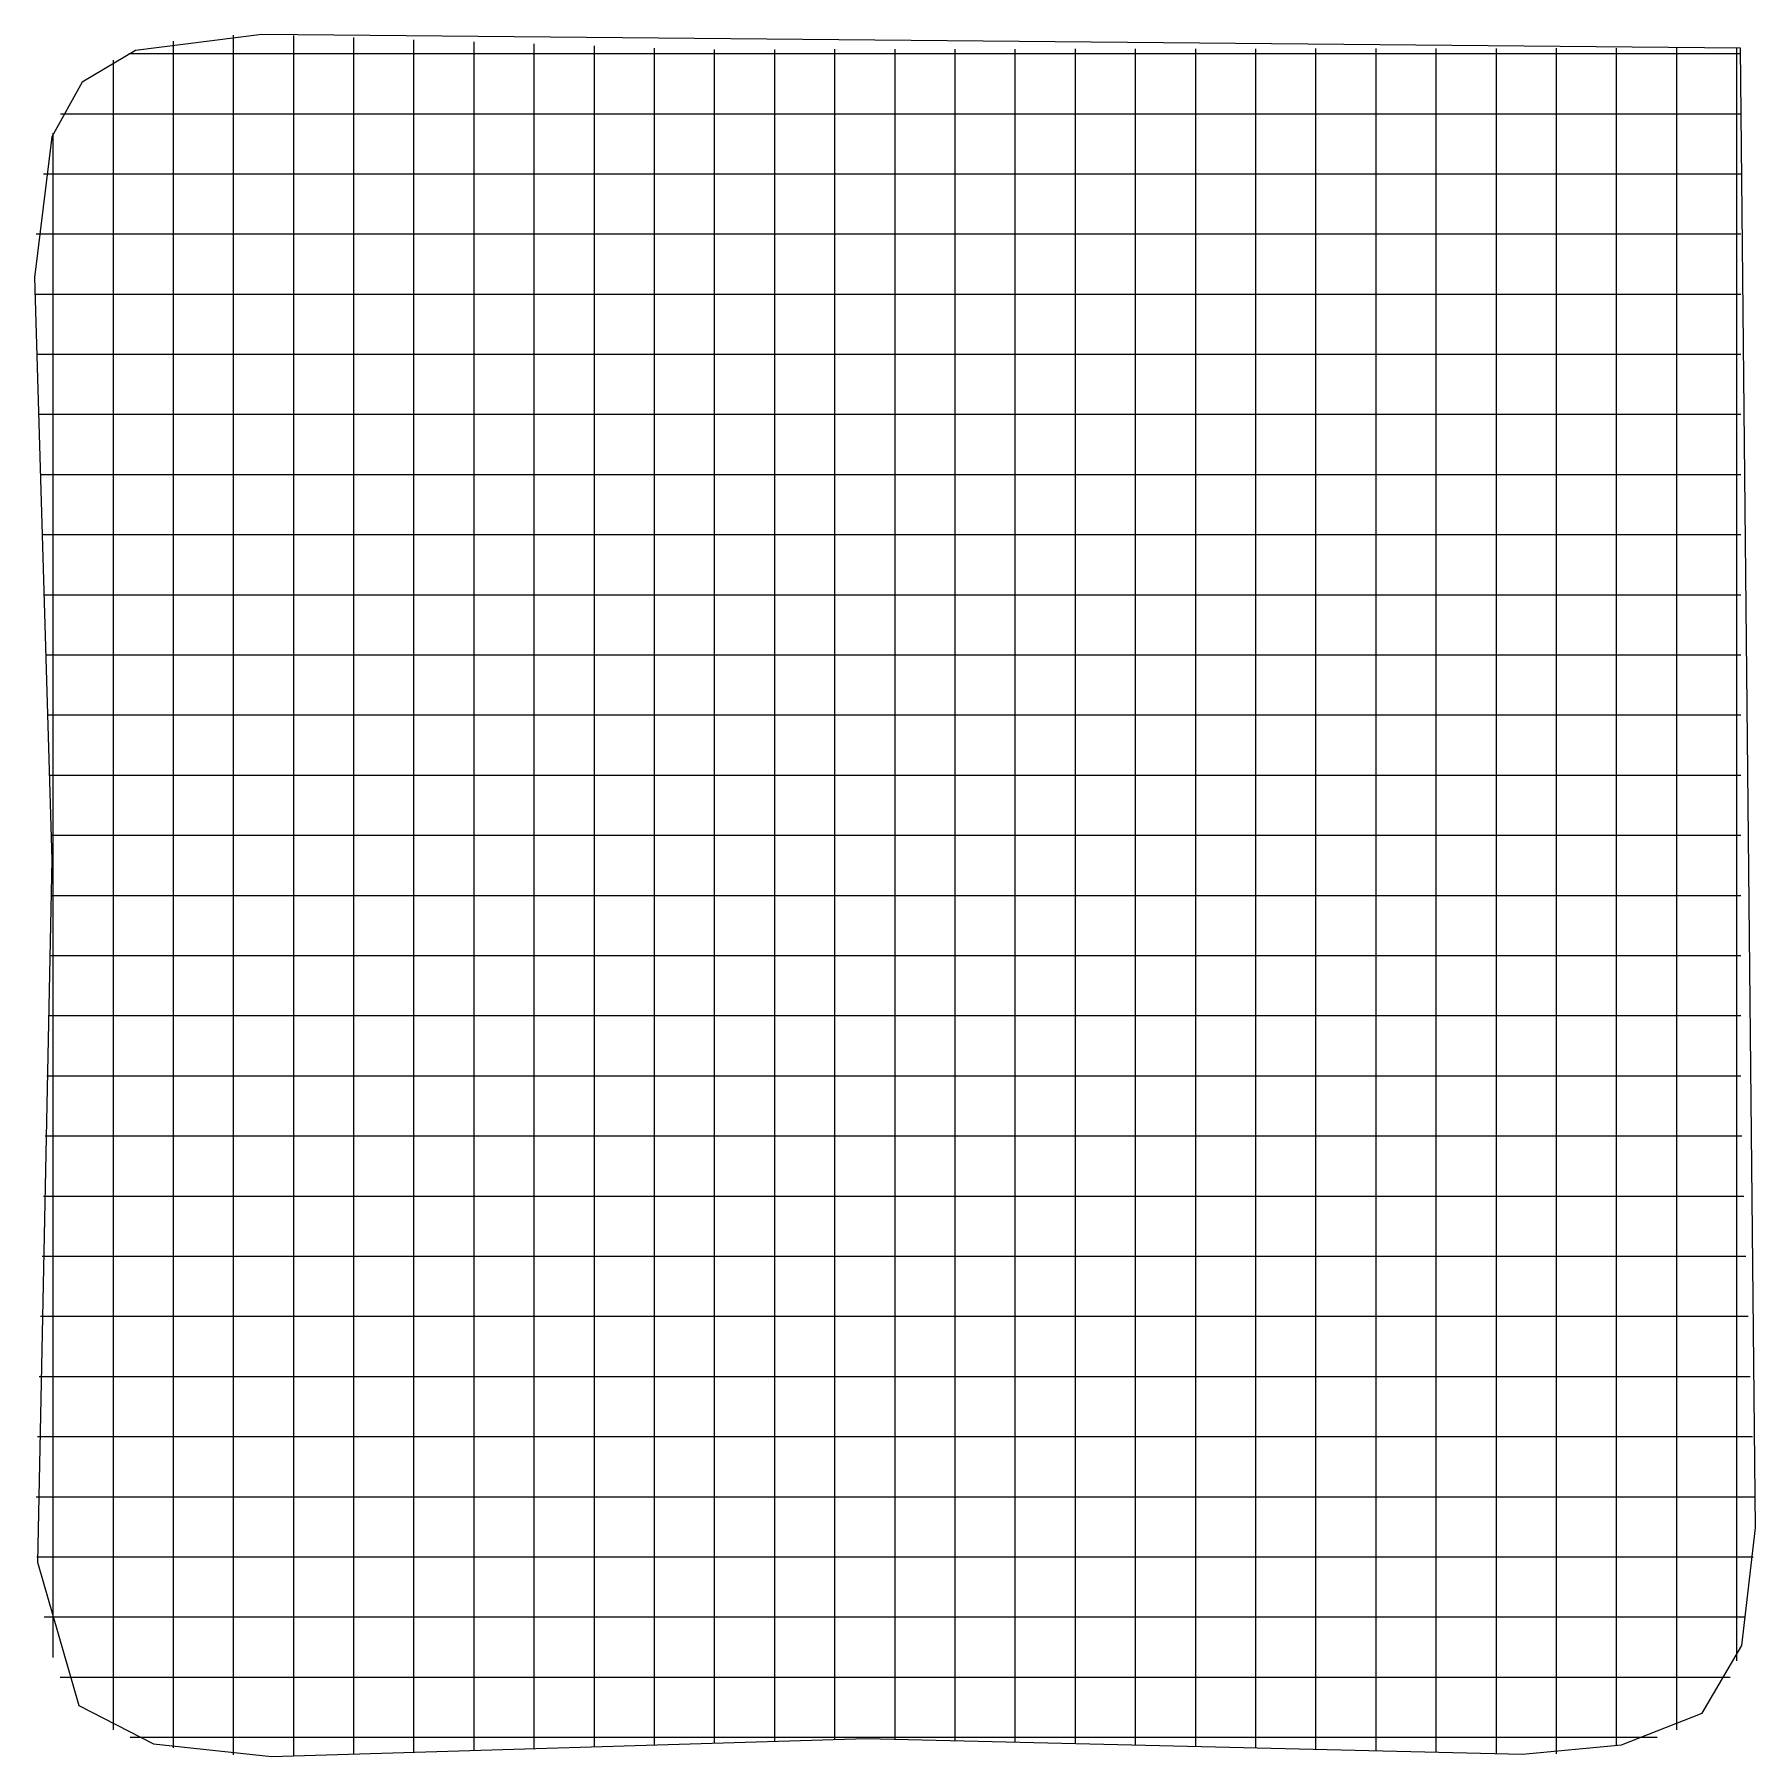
# Model space of a CAD drawing. Header units: metres. Extents: x 0.4 to 14.7, y 0.4 to 14.8.
import ezdxf

# ---------------------------------------------------------------- set-up
doc = ezdxf.new("R2010")
doc.units = ezdxf.units.M

msp = doc.modelspace()

# ---------------------------------------------------------------- linework, layer by layer
for p, q in [((1.593, 14.681), (1.593, 14.695)), ((1.593, 13.449), (1.593, 14.681)), ((2.093, 14.743), (2.093, 14.744)), ((2.093, 14.729), (2.093, 14.743)), ((2.093, 13.396), (2.093, 14.729)), ((2.593, 14.728), (2.593, 14.742)), ((2.593, 13.387), (2.593, 14.728)), ((3.093, 14.71), (3.093, 14.724)), ((3.093, 13.401), (3.093, 14.71)), ((3.593, 14.693), (3.593, 14.707)), ((3.593, 13.416), (3.593, 14.693)), ((4.093, 14.676), (4.093, 14.69)), ((4.093, 13.429), (4.093, 14.676)), ((4.593, 14.658), (4.593, 14.672)), ((4.593, 13.444), (4.593, 14.658)), ((5.093, 14.641), (5.093, 14.655)), ((5.093, 13.458), (5.093, 14.641)), ((5.593, 14.623), (5.593, 14.637)), ((5.593, 13.473), (5.593, 14.623)), ((6.093, 14.611), (6.093, 14.625)), ((6.093, 13.488), (6.093, 14.611)), ((6.593, 14.612), (6.593, 14.626)), ((6.593, 13.502), (6.593, 14.612)), ((7.093, 14.613), (7.093, 14.627)), ((7.093, 13.517), (7.093, 14.613)), ((7.593, 14.614), (7.593, 14.628)), ((7.593, 13.514), (7.593, 14.614)), ((8.093, 14.614), (8.093, 14.628)), ((8.093, 13.502), (8.093, 14.614)), ((8.593, 14.615), (8.593, 14.629)), ((8.593, 13.491), (8.593, 14.615)), ((9.093, 14.616), (9.093, 14.63)), ((9.093, 13.479), (9.093, 14.616)), ((9.593, 14.616), (9.593, 14.63)), ((9.593, 13.468), (9.593, 14.616)), ((10.093, 14.617), (10.093, 14.631)), ((10.093, 13.456), (10.093, 14.617)), ((10.593, 14.618), (10.593, 14.632)), ((10.593, 13.445), (10.593, 14.618)), ((11.093, 14.619), (11.093, 14.633)), ((11.093, 13.434), (11.093, 14.619)), ((11.593, 14.619), (11.593, 14.633)), ((11.593, 13.422), (11.593, 14.619)), ((12.093, 14.62), (12.093, 14.634)), ((12.093, 13.411), (12.093, 14.62)), ((12.593, 14.621), (12.593, 14.635)), ((12.593, 13.399), (12.593, 14.621)), ((13.093, 14.622), (13.093, 14.636)), ((13.093, 13.399), (13.093, 14.622)), ((13.593, 14.622), (13.593, 14.636)), ((13.593, 13.464), (13.593, 14.622)), ((14.093, 14.623), (14.093, 14.637)), ((14.093, 13.589), (14.093, 14.623)), ((14.593, 14.624), (14.593, 14.638)), ((14.593, 14.136), (14.593, 14.624)), ((1.093, 14.523), (1.093, 14.537)), ((1.093, 13.585), (1.093, 14.523)), ((1.221, 14.592), (1.235, 14.592)), ((1.221, 14.592), (1.235, 14.592)), ((1.235, 14.592), (1.717, 14.592)), ((1.717, 14.592), (2.003, 14.592)), ((2.003, 14.592), (2.071, 14.592)), ((2.071, 14.592), (3.503, 14.592)), ((3.503, 14.592), (3.517, 14.592)), ((3.517, 14.592), (3.803, 14.592)), ((3.803, 14.592), (3.871, 14.592)), ((3.871, 14.592), (5.303, 14.592)), ((5.303, 14.592), (5.317, 14.592)), ((5.317, 14.592), (5.603, 14.592)), ((5.603, 14.592), (5.641, 14.592)), ((5.641, 14.592), (5.655, 14.592)), ((5.655, 14.592), (7.087, 14.592)), ((7.087, 14.592), (7.155, 14.592)), ((7.155, 14.592), (7.441, 14.592)), ((7.441, 14.592), (7.455, 14.592)), ((7.455, 14.592), (8.887, 14.592)), ((8.887, 14.592), (8.955, 14.592)), ((8.955, 14.592), (9.241, 14.592)), ((9.241, 14.592), (9.255, 14.592)), ((9.255, 14.592), (10.687, 14.592)), ((10.687, 14.592), (10.755, 14.592)), ((10.755, 14.592), (11.041, 14.592)), ((11.041, 14.592), (11.055, 14.592)), ((11.055, 14.592), (12.487, 14.592)), ((12.487, 14.592), (12.555, 14.592)), ((12.555, 14.592), (12.841, 14.592)), ((12.841, 14.592), (12.855, 14.592)), ((12.855, 14.592), (14.287, 14.592)), ((14.287, 14.592), (14.34, 14.592)), ((14.34, 14.592), (14.626, 14.592)), ((0.654, 14.092), (0.668, 14.092)), ((0.654, 14.092), (0.668, 14.092)), ((0.668, 14.092), (1.691, 14.092)), ((1.691, 14.092), (1.759, 14.092)), ((1.759, 14.092), (2.045, 14.092)), ((2.045, 14.092), (2.059, 14.092)), ((2.059, 14.092), (3.491, 14.092)), ((3.491, 14.092), (3.559, 14.092)), ((3.559, 14.092), (3.845, 14.092)), ((3.845, 14.092), (3.859, 14.092)), ((3.859, 14.092), (5.291, 14.092)), ((5.291, 14.092), (5.359, 14.092)), ((5.359, 14.092), (5.645, 14.092)), ((5.645, 14.092), (5.659, 14.092)), ((5.659, 14.092), (7.091, 14.092)), ((7.091, 14.092), (7.159, 14.092)), ((7.159, 14.092), (7.445, 14.092)), ((7.445, 14.092), (7.459, 14.092)), ((7.459, 14.092), (8.891, 14.092)), ((8.891, 14.092), (8.959, 14.092)), ((8.959, 14.092), (9.245, 14.092)), ((9.245, 14.092), (9.259, 14.092)), ((9.259, 14.092), (10.691, 14.092)), ((10.691, 14.092), (10.759, 14.092)), ((10.759, 14.092), (11.045, 14.092)), ((11.045, 14.092), (11.059, 14.092)), ((11.059, 14.092), (12.491, 14.092)), ((12.491, 14.092), (12.559, 14.092)), ((12.559, 14.092), (12.845, 14.092)), ((12.845, 14.092), (12.859, 14.092)), ((12.859, 14.092), (14.291, 14.092)), ((14.291, 14.092), (14.34, 14.092)), ((14.34, 14.092), (14.626, 14.092)), ((14.593, 13.85), (14.593, 14.136)), ((0.593, 13.857), (0.593, 13.929)), ((0.593, 13.844), (0.593, 13.857)), ((0.593, 12.412), (0.593, 13.844)), ((14.593, 13.782), (14.593, 13.85)), ((14.593, 12.349), (14.593, 13.782)), ((0.511, 13.592), (0.525, 13.592)), ((0.511, 13.592), (0.525, 13.592)), ((0.525, 13.592), (1.685, 13.592)), ((1.093, 13.517), (1.093, 13.585)), ((1.093, 13.231), (1.093, 13.517)), ((1.685, 13.592), (1.752, 13.592)), ((1.752, 13.592), (2.039, 13.592)), ((2.039, 13.592), (2.052, 13.592)), ((2.052, 13.592), (3.485, 13.592)), ((3.485, 13.592), (3.552, 13.592)), ((3.552, 13.592), (3.839, 13.592)), ((3.839, 13.592), (3.852, 13.592)), ((3.852, 13.592), (5.285, 13.592)), ((5.285, 13.592), (5.352, 13.592)), ((5.352, 13.592), (5.639, 13.592)), ((5.593, 13.405), (5.593, 13.473)), ((5.639, 13.592), (5.652, 13.592)), ((5.652, 13.592), (7.085, 13.592)), ((6.093, 13.42), (6.093, 13.488)), ((6.593, 13.434), (6.593, 13.502)), ((7.085, 13.592), (7.152, 13.592)), ((7.093, 13.45), (7.093, 13.517)), ((7.152, 13.592), (7.439, 13.592)), ((7.439, 13.592), (7.452, 13.592)), ((7.452, 13.592), (8.885, 13.592)), ((7.593, 13.446), (7.593, 13.514)), ((8.093, 13.434), (8.093, 13.502)), ((8.593, 13.423), (8.593, 13.491)), ((8.885, 13.592), (8.952, 13.592)), ((8.952, 13.592), (9.239, 13.592)), ((9.093, 13.411), (9.093, 13.479)), ((9.239, 13.592), (9.252, 13.592)), ((9.252, 13.592), (10.685, 13.592)), ((9.593, 13.4), (9.593, 13.468)), ((10.685, 13.592), (10.752, 13.592)), ((10.752, 13.592), (11.039, 13.592)), ((11.039, 13.592), (11.052, 13.592)), ((11.052, 13.592), (12.485, 13.592)), ((12.485, 13.592), (12.552, 13.592)), ((12.552, 13.592), (12.839, 13.592)), ((12.839, 13.592), (12.852, 13.592)), ((12.852, 13.592), (14.285, 13.592)), ((13.593, 13.396), (13.593, 13.464)), ((14.093, 13.522), (14.093, 13.589)), ((14.093, 13.235), (14.093, 13.522)), ((14.285, 13.592), (14.34, 13.592)), ((14.34, 13.592), (14.626, 13.592)), ((1.593, 13.381), (1.593, 13.449)), ((1.593, 13.095), (1.593, 13.381)), ((2.093, 13.328), (2.093, 13.396)), ((2.093, 13.042), (2.093, 13.328)), ((2.593, 13.319), (2.593, 13.387)), ((2.593, 13.033), (2.593, 13.319)), ((3.093, 13.334), (3.093, 13.401)), ((3.093, 13.047), (3.093, 13.334)), ((3.593, 13.348), (3.593, 13.416)), ((3.593, 13.062), (3.593, 13.348)), ((4.093, 13.362), (4.093, 13.429)), ((4.093, 13.076), (4.093, 13.362)), ((4.593, 13.376), (4.593, 13.444)), ((4.593, 13.09), (4.593, 13.376)), ((5.093, 13.391), (5.093, 13.458)), ((5.093, 13.104), (5.093, 13.391)), ((5.593, 13.119), (5.593, 13.405)), ((6.093, 13.133), (6.093, 13.42)), ((6.593, 13.149), (6.593, 13.434)), ((7.093, 13.163), (7.093, 13.45)), ((7.593, 13.159), (7.593, 13.446)), ((8.093, 13.148), (8.093, 13.434)), ((8.593, 13.136), (8.593, 13.423)), ((9.093, 13.125), (9.093, 13.411)), ((9.593, 13.114), (9.593, 13.4)), ((10.093, 13.389), (10.093, 13.456)), ((10.093, 13.102), (10.093, 13.389)), ((10.593, 13.377), (10.593, 13.445)), ((10.593, 13.091), (10.593, 13.377)), ((11.093, 13.366), (11.093, 13.434)), ((11.093, 13.079), (11.093, 13.366)), ((11.593, 13.354), (11.593, 13.422)), ((11.593, 13.068), (11.593, 13.354)), ((12.093, 13.343), (12.093, 13.411)), ((12.093, 13.056), (12.093, 13.343)), ((12.593, 13.332), (12.593, 13.399)), ((12.593, 13.045), (12.593, 13.332)), ((13.093, 13.332), (13.093, 13.399)), ((13.093, 13.045), (13.093, 13.332)), ((13.593, 13.11), (13.593, 13.396)), ((1.093, 13.217), (1.093, 13.231)), ((1.093, 11.785), (1.093, 13.217)), ((14.093, 13.222), (14.093, 13.235)), ((14.093, 11.789), (14.093, 13.222)), ((0.451, 13.092), (0.465, 13.092)), ((0.451, 13.092), (0.465, 13.092)), ((0.465, 13.092), (1.682, 13.092)), ((1.593, 13.081), (1.593, 13.095)), ((1.593, 11.649), (1.593, 13.081)), ((1.682, 13.092), (1.75, 13.092)), ((1.75, 13.092), (2.036, 13.092)), ((2.036, 13.092), (2.05, 13.092)), ((2.05, 13.092), (3.482, 13.092)), ((2.093, 13.029), (2.093, 13.042)), ((2.593, 13.019), (2.593, 13.033)), ((3.093, 13.034), (3.093, 13.047)), ((3.093, 11.601), (3.093, 13.034)), ((3.482, 13.092), (3.55, 13.092)), ((3.55, 13.092), (3.836, 13.092)), ((3.593, 13.048), (3.593, 13.062)), ((3.593, 11.616), (3.593, 13.048)), ((3.836, 13.092), (3.85, 13.092)), ((3.85, 13.092), (5.282, 13.092)), ((4.093, 13.063), (4.093, 13.076)), ((4.093, 11.629), (4.093, 13.063)), ((4.593, 13.076), (4.593, 13.09)), ((4.593, 11.644), (4.593, 13.076)), ((5.093, 13.091), (5.093, 13.104)), ((5.093, 11.658), (5.093, 13.091)), ((5.282, 13.092), (5.35, 13.092)), ((5.35, 13.092), (5.636, 13.092)), ((5.593, 13.105), (5.593, 13.119)), ((5.593, 11.673), (5.593, 13.105)), ((5.636, 13.092), (5.65, 13.092)), ((5.65, 13.092), (7.082, 13.092)), ((6.093, 13.12), (6.093, 13.133)), ((6.093, 11.688), (6.093, 13.12)), ((6.593, 13.135), (6.593, 13.149)), ((6.593, 11.702), (6.593, 13.135)), ((7.082, 13.092), (7.15, 13.092)), ((7.093, 13.15), (7.093, 13.163)), ((7.093, 11.717), (7.093, 13.15)), ((7.15, 13.092), (7.436, 13.092)), ((7.436, 13.092), (7.45, 13.092)), ((7.45, 13.092), (8.882, 13.092)), ((7.593, 13.146), (7.593, 13.159)), ((7.593, 11.714), (7.593, 13.146)), ((8.093, 13.134), (8.093, 13.148)), ((8.093, 11.702), (8.093, 13.134)), ((8.593, 13.123), (8.593, 13.136)), ((8.593, 11.691), (8.593, 13.123)), ((8.882, 13.092), (8.95, 13.092)), ((8.95, 13.092), (9.236, 13.092)), ((9.093, 13.111), (9.093, 13.125)), ((9.093, 11.679), (9.093, 13.111)), ((9.236, 13.092), (9.25, 13.092)), ((9.25, 13.092), (10.682, 13.092)), ((9.593, 13.1), (9.593, 13.114)), ((9.593, 11.668), (9.593, 13.1)), ((10.093, 13.089), (10.093, 13.102)), ((10.093, 11.656), (10.093, 13.089)), ((10.593, 13.077), (10.593, 13.091)), ((10.593, 11.645), (10.593, 13.077)), ((10.682, 13.092), (10.75, 13.092)), ((10.75, 13.092), (11.036, 13.092)), ((11.036, 13.092), (11.05, 13.092)), ((11.05, 13.092), (12.482, 13.092)), ((11.093, 13.066), (11.093, 13.079)), ((11.093, 11.634), (11.093, 13.066)), ((11.593, 13.054), (11.593, 13.068)), ((11.593, 11.622), (11.593, 13.054)), ((12.093, 13.043), (12.093, 13.056)), ((12.093, 11.611), (12.093, 13.043)), ((12.482, 13.092), (12.55, 13.092)), ((12.55, 13.092), (12.836, 13.092)), ((12.593, 13.032), (12.593, 13.045)), ((12.593, 11.599), (12.593, 13.032)), ((12.836, 13.092), (12.85, 13.092)), ((12.85, 13.092), (14.282, 13.092)), ((13.093, 13.032), (13.093, 13.045)), ((13.093, 11.599), (13.093, 13.032)), ((13.593, 13.096), (13.593, 13.11)), ((13.593, 11.664), (13.593, 13.096)), ((14.282, 13.092), (14.34, 13.092)), ((14.34, 13.092), (14.626, 13.092)), ((2.093, 11.596), (2.093, 13.029)), ((2.593, 11.587), (2.593, 13.019)), ((0.438, 12.592), (0.452, 12.592)), ((0.438, 12.592), (0.452, 12.592)), ((0.452, 12.592), (1.681, 12.592)), ((1.681, 12.592), (1.749, 12.592)), ((1.749, 12.592), (2.036, 12.592)), ((2.036, 12.592), (2.049, 12.592)), ((2.049, 12.592), (3.481, 12.592)), ((3.481, 12.592), (3.549, 12.592)), ((3.549, 12.592), (3.836, 12.592)), ((3.836, 12.592), (3.849, 12.592)), ((3.849, 12.592), (5.281, 12.592)), ((5.281, 12.592), (5.349, 12.592)), ((5.349, 12.592), (5.636, 12.592)), ((5.636, 12.592), (5.649, 12.592)), ((5.649, 12.592), (7.081, 12.592)), ((7.081, 12.592), (7.149, 12.592)), ((7.149, 12.592), (7.436, 12.592)), ((7.436, 12.592), (7.449, 12.592)), ((7.449, 12.592), (8.881, 12.592)), ((8.881, 12.592), (8.949, 12.592)), ((8.949, 12.592), (9.236, 12.592)), ((9.236, 12.592), (9.249, 12.592)), ((9.249, 12.592), (10.681, 12.592)), ((10.681, 12.592), (10.749, 12.592)), ((10.749, 12.592), (11.036, 12.592)), ((11.036, 12.592), (11.049, 12.592)), ((11.049, 12.592), (12.481, 12.592)), ((12.481, 12.592), (12.549, 12.592)), ((12.549, 12.592), (12.836, 12.592)), ((12.836, 12.592), (12.849, 12.592)), ((12.849, 12.592), (14.281, 12.592)), ((14.281, 12.592), (14.34, 12.592)), ((14.34, 12.592), (14.626, 12.592)), ((0.593, 12.344), (0.593, 12.412)), ((0.593, 12.057), (0.593, 12.344)), ((14.593, 12.336), (14.593, 12.349)), ((14.593, 12.05), (14.593, 12.336)), ((0.453, 12.092), (0.467, 12.092)), ((0.453, 12.092), (0.467, 12.092)), ((0.467, 12.092), (1.682, 12.092)), ((0.593, 12.044), (0.593, 12.057)), ((0.593, 10.612), (0.593, 12.044)), ((1.682, 12.092), (1.75, 12.092)), ((1.75, 12.092), (2.036, 12.092)), ((2.036, 12.092), (2.05, 12.092)), ((2.05, 12.092), (3.482, 12.092)), ((3.482, 12.092), (3.55, 12.092)), ((3.55, 12.092), (3.836, 12.092)), ((3.836, 12.092), (3.85, 12.092)), ((3.85, 12.092), (5.282, 12.092)), ((5.282, 12.092), (5.35, 12.092)), ((5.35, 12.092), (5.636, 12.092)), ((5.636, 12.092), (5.65, 12.092)), ((5.65, 12.092), (7.082, 12.092)), ((7.082, 12.092), (7.15, 12.092)), ((7.15, 12.092), (7.436, 12.092)), ((7.436, 12.092), (7.45, 12.092)), ((7.45, 12.092), (8.882, 12.092)), ((8.882, 12.092), (8.95, 12.092)), ((8.95, 12.092), (9.236, 12.092)), ((9.236, 12.092), (9.25, 12.092)), ((9.25, 12.092), (10.682, 12.092)), ((10.682, 12.092), (10.75, 12.092)), ((10.75, 12.092), (11.036, 12.092)), ((11.036, 12.092), (11.05, 12.092)), ((11.05, 12.092), (12.482, 12.092)), ((12.482, 12.092), (12.55, 12.092)), ((12.55, 12.092), (12.836, 12.092)), ((12.836, 12.092), (12.85, 12.092)), ((12.85, 12.092), (14.282, 12.092)), ((14.282, 12.092), (14.34, 12.092)), ((14.34, 12.092), (14.626, 12.092)), ((14.593, 11.982), (14.593, 12.05)), ((14.593, 10.549), (14.593, 11.982)), ((1.093, 11.717), (1.093, 11.785)), ((14.093, 11.722), (14.093, 11.789)), ((1.093, 11.431), (1.093, 11.717)), ((1.593, 11.581), (1.593, 11.649)), ((3.093, 11.534), (3.093, 11.601)), ((3.593, 11.548), (3.593, 11.616)), ((4.093, 11.562), (4.093, 11.629)), ((4.593, 11.576), (4.593, 11.644)), ((5.093, 11.591), (5.093, 11.658)), ((5.593, 11.605), (5.593, 11.673)), ((5.593, 11.319), (5.593, 11.605)), ((6.093, 11.62), (6.093, 11.688)), ((6.093, 11.333), (6.093, 11.62)), ((6.593, 11.634), (6.593, 11.702)), ((6.593, 11.349), (6.593, 11.634)), ((7.093, 11.65), (7.093, 11.717)), ((7.093, 11.363), (7.093, 11.65)), ((7.593, 11.646), (7.593, 11.714)), ((7.593, 11.359), (7.593, 11.646)), ((8.093, 11.634), (8.093, 11.702)), ((8.093, 11.348), (8.093, 11.634)), ((8.593, 11.623), (8.593, 11.691)), ((8.593, 11.336), (8.593, 11.623)), ((9.093, 11.611), (9.093, 11.679)), ((9.093, 11.325), (9.093, 11.611)), ((9.593, 11.6), (9.593, 11.668)), ((9.593, 11.314), (9.593, 11.6)), ((10.093, 11.589), (10.093, 11.656)), ((10.593, 11.577), (10.593, 11.645)), ((11.093, 11.566), (11.093, 11.634)), ((11.593, 11.554), (11.593, 11.622)), ((12.093, 11.543), (12.093, 11.611)), ((12.593, 11.532), (12.593, 11.599)), ((13.093, 11.532), (13.093, 11.599)), ((13.593, 11.596), (13.593, 11.664)), ((14.093, 11.435), (14.093, 11.722)), ((0.468, 11.592), (0.482, 11.592)), ((0.468, 11.592), (0.482, 11.592)), ((0.482, 11.592), (1.683, 11.592)), ((1.593, 11.295), (1.593, 11.581)), ((1.683, 11.592), (1.75, 11.592)), ((1.75, 11.592), (2.037, 11.592)), ((2.037, 11.592), (2.05, 11.592)), ((2.05, 11.592), (3.483, 11.592)), ((2.093, 11.528), (2.093, 11.596)), ((2.093, 11.242), (2.093, 11.528)), ((2.593, 11.519), (2.593, 11.587)), ((2.593, 11.233), (2.593, 11.519)), ((3.093, 11.247), (3.093, 11.534)), ((3.483, 11.592), (3.55, 11.592)), ((3.55, 11.592), (3.837, 11.592)), ((3.593, 11.262), (3.593, 11.548)), ((3.837, 11.592), (3.85, 11.592)), ((3.85, 11.592), (5.283, 11.592)), ((4.093, 11.276), (4.093, 11.562)), ((4.593, 11.29), (4.593, 11.576)), ((5.093, 11.304), (5.093, 11.591)), ((5.283, 11.592), (5.35, 11.592)), ((5.35, 11.592), (5.637, 11.592)), ((5.637, 11.592), (5.65, 11.592)), ((5.65, 11.592), (7.083, 11.592)), ((7.083, 11.592), (7.15, 11.592)), ((7.15, 11.592), (7.437, 11.592)), ((7.437, 11.592), (7.45, 11.592)), ((7.45, 11.592), (8.883, 11.592)), ((8.883, 11.592), (8.95, 11.592)), ((8.95, 11.592), (9.237, 11.592)), ((9.237, 11.592), (9.25, 11.592)), ((9.25, 11.592), (10.683, 11.592)), ((10.093, 11.302), (10.093, 11.589)), ((10.593, 11.291), (10.593, 11.577)), ((10.683, 11.592), (10.75, 11.592)), ((10.75, 11.592), (11.037, 11.592)), ((11.037, 11.592), (11.05, 11.592)), ((11.05, 11.592), (12.483, 11.592)), ((11.093, 11.279), (11.093, 11.566)), ((11.593, 11.268), (11.593, 11.554)), ((12.093, 11.256), (12.093, 11.543)), ((12.483, 11.592), (12.55, 11.592)), ((12.55, 11.592), (12.837, 11.592)), ((12.593, 11.245), (12.593, 11.532)), ((12.837, 11.592), (12.85, 11.592)), ((12.85, 11.592), (14.283, 11.592)), ((13.093, 11.245), (13.093, 11.532)), ((13.593, 11.31), (13.593, 11.596)), ((14.283, 11.592), (14.34, 11.592)), ((14.34, 11.592), (14.626, 11.592)), ((1.093, 11.417), (1.093, 11.431)), ((1.093, 9.985), (1.093, 11.417)), ((5.593, 11.305), (5.593, 11.319)), ((6.093, 11.32), (6.093, 11.333)), ((6.093, 9.888), (6.093, 11.32)), ((6.593, 11.335), (6.593, 11.349)), ((6.593, 9.902), (6.593, 11.335)), ((7.093, 11.35), (7.093, 11.363)), ((7.093, 9.917), (7.093, 11.35)), ((7.593, 11.346), (7.593, 11.359)), ((7.593, 9.914), (7.593, 11.346)), ((8.093, 11.334), (8.093, 11.348)), ((8.093, 9.902), (8.093, 11.334)), ((8.593, 11.323), (8.593, 11.336)), ((8.593, 9.891), (8.593, 11.323)), ((9.093, 11.311), (9.093, 11.325)), ((9.593, 11.3), (9.593, 11.314)), ((14.093, 11.422), (14.093, 11.435)), ((14.093, 9.989), (14.093, 11.422)), ((1.593, 11.281), (1.593, 11.295)), ((1.593, 9.849), (1.593, 11.281)), ((2.093, 11.229), (2.093, 11.242)), ((2.093, 9.796), (2.093, 11.229)), ((2.593, 11.219), (2.593, 11.233)), ((2.593, 9.787), (2.593, 11.219)), ((3.093, 11.234), (3.093, 11.247)), ((3.093, 9.801), (3.093, 11.234)), ((3.593, 11.248), (3.593, 11.262)), ((3.593, 9.816), (3.593, 11.248)), ((4.093, 11.263), (4.093, 11.276)), ((4.093, 9.829), (4.093, 11.263)), ((4.593, 11.276), (4.593, 11.29)), ((4.593, 9.844), (4.593, 11.276)), ((5.093, 11.291), (5.093, 11.304)), ((5.093, 9.858), (5.093, 11.291)), ((5.593, 9.873), (5.593, 11.305)), ((9.093, 9.879), (9.093, 11.311)), ((9.593, 9.868), (9.593, 11.3)), ((10.093, 11.289), (10.093, 11.302)), ((10.093, 9.856), (10.093, 11.289)), ((10.593, 11.277), (10.593, 11.291)), ((10.593, 9.845), (10.593, 11.277)), ((11.093, 11.266), (11.093, 11.279)), ((11.093, 9.834), (11.093, 11.266)), ((11.593, 11.254), (11.593, 11.268)), ((11.593, 9.822), (11.593, 11.254)), ((12.093, 11.243), (12.093, 11.256)), ((12.093, 9.811), (12.093, 11.243)), ((12.593, 11.232), (12.593, 11.245)), ((12.593, 9.799), (12.593, 11.232)), ((13.093, 11.232), (13.093, 11.245)), ((13.093, 9.799), (13.093, 11.232)), ((13.593, 11.296), (13.593, 11.31)), ((13.593, 9.864), (13.593, 11.296)), ((0.484, 11.092), (0.498, 11.092)), ((0.484, 11.092), (0.498, 11.092)), ((0.498, 11.092), (1.683, 11.092)), ((1.683, 11.092), (1.751, 11.092)), ((1.751, 11.092), (2.038, 11.092)), ((2.038, 11.092), (2.051, 11.092)), ((2.051, 11.092), (3.483, 11.092)), ((3.483, 11.092), (3.551, 11.092)), ((3.551, 11.092), (3.838, 11.092)), ((3.838, 11.092), (3.851, 11.092)), ((3.851, 11.092), (5.283, 11.092)), ((5.283, 11.092), (5.351, 11.092)), ((5.351, 11.092), (5.638, 11.092)), ((5.638, 11.092), (5.651, 11.092)), ((5.651, 11.092), (7.083, 11.092)), ((7.083, 11.092), (7.151, 11.092)), ((7.151, 11.092), (7.438, 11.092)), ((7.438, 11.092), (7.451, 11.092)), ((7.451, 11.092), (8.883, 11.092)), ((8.883, 11.092), (8.951, 11.092)), ((8.951, 11.092), (9.238, 11.092)), ((9.238, 11.092), (9.251, 11.092)), ((9.251, 11.092), (10.683, 11.092)), ((10.683, 11.092), (10.751, 11.092)), ((10.751, 11.092), (11.038, 11.092)), ((11.038, 11.092), (11.051, 11.092)), ((11.051, 11.092), (12.483, 11.092)), ((12.483, 11.092), (12.551, 11.092)), ((12.551, 11.092), (12.838, 11.092)), ((12.838, 11.092), (12.851, 11.092)), ((12.851, 11.092), (14.283, 11.092)), ((14.283, 11.092), (14.34, 11.092)), ((14.34, 11.092), (14.626, 11.092)), ((0.593, 10.544), (0.593, 10.612)), ((0.499, 10.592), (0.513, 10.592)), ((0.499, 10.592), (0.513, 10.592)), ((0.513, 10.592), (1.684, 10.592)), ((0.593, 10.257), (0.593, 10.544)), ((1.684, 10.592), (1.752, 10.592)), ((1.752, 10.592), (2.038, 10.592)), ((2.038, 10.592), (2.052, 10.592)), ((2.052, 10.592), (3.484, 10.592)), ((3.484, 10.592), (3.552, 10.592)), ((3.552, 10.592), (3.838, 10.592)), ((3.838, 10.592), (3.852, 10.592)), ((3.852, 10.592), (5.284, 10.592)), ((5.284, 10.592), (5.352, 10.592)), ((5.352, 10.592), (5.638, 10.592)), ((5.638, 10.592), (5.652, 10.592)), ((5.652, 10.592), (7.084, 10.592)), ((7.084, 10.592), (7.152, 10.592)), ((7.152, 10.592), (7.438, 10.592)), ((7.438, 10.592), (7.452, 10.592)), ((7.452, 10.592), (8.884, 10.592)), ((8.884, 10.592), (8.952, 10.592)), ((8.952, 10.592), (9.238, 10.592)), ((9.238, 10.592), (9.252, 10.592)), ((9.252, 10.592), (10.684, 10.592)), ((10.684, 10.592), (10.752, 10.592)), ((10.752, 10.592), (11.038, 10.592)), ((11.038, 10.592), (11.052, 10.592)), ((11.052, 10.592), (12.484, 10.592)), ((12.484, 10.592), (12.552, 10.592)), ((12.552, 10.592), (12.838, 10.592)), ((12.838, 10.592), (12.852, 10.592)), ((12.852, 10.592), (14.284, 10.592)), ((14.284, 10.592), (14.34, 10.592)), ((14.34, 10.592), (14.626, 10.592)), ((14.593, 10.536), (14.593, 10.549)), ((14.593, 10.25), (14.593, 10.536)), ((0.593, 10.244), (0.593, 10.257)), ((0.593, 8.812), (0.593, 10.244)), ((14.593, 10.182), (14.593, 10.25)), ((14.593, 8.749), (14.593, 10.182)), ((0.514, 10.092), (0.528, 10.092)), ((0.514, 10.092), (0.528, 10.092)), ((0.528, 10.092), (1.685, 10.092)), ((1.685, 10.092), (1.753, 10.092)), ((1.753, 10.092), (2.039, 10.092)), ((2.039, 10.092), (2.053, 10.092)), ((2.053, 10.092), (3.485, 10.092)), ((3.485, 10.092), (3.553, 10.092)), ((3.553, 10.092), (3.839, 10.092)), ((3.839, 10.092), (3.853, 10.092)), ((3.853, 10.092), (5.285, 10.092)), ((5.285, 10.092), (5.353, 10.092)), ((5.353, 10.092), (5.639, 10.092)), ((5.639, 10.092), (5.653, 10.092)), ((5.653, 10.092), (7.085, 10.092)), ((7.085, 10.092), (7.153, 10.092)), ((7.153, 10.092), (7.439, 10.092)), ((7.439, 10.092), (7.453, 10.092)), ((7.453, 10.092), (8.885, 10.092)), ((8.885, 10.092), (8.953, 10.092)), ((8.953, 10.092), (9.239, 10.092)), ((9.239, 10.092), (9.253, 10.092)), ((9.253, 10.092), (10.685, 10.092)), ((10.685, 10.092), (10.753, 10.092)), ((10.753, 10.092), (11.039, 10.092)), ((11.039, 10.092), (11.053, 10.092)), ((11.053, 10.092), (12.485, 10.092)), ((12.485, 10.092), (12.553, 10.092)), ((12.553, 10.092), (12.839, 10.092)), ((12.839, 10.092), (12.853, 10.092)), ((12.853, 10.092), (14.285, 10.092)), ((14.285, 10.092), (14.34, 10.092)), ((14.34, 10.092), (14.626, 10.092)), ((1.093, 9.917), (1.093, 9.985)), ((1.093, 9.631), (1.093, 9.917)), ((6.093, 9.82), (6.093, 9.888)), ((6.593, 9.834), (6.593, 9.902)), ((7.093, 9.85), (7.093, 9.917)), ((7.593, 9.846), (7.593, 9.914)), ((8.093, 9.834), (8.093, 9.902)), ((8.593, 9.823), (8.593, 9.891)), ((14.093, 9.922), (14.093, 9.989)), ((14.093, 9.635), (14.093, 9.922)), ((1.593, 9.781), (1.593, 9.849)), ((1.593, 9.495), (1.593, 9.781)), ((2.093, 9.728), (2.093, 9.796)), ((2.593, 9.719), (2.593, 9.787)), ((3.093, 9.734), (3.093, 9.801)), ((3.593, 9.748), (3.593, 9.816)), ((3.593, 9.462), (3.593, 9.748)), ((4.093, 9.762), (4.093, 9.829)), ((4.093, 9.476), (4.093, 9.762)), ((4.593, 9.776), (4.593, 9.844)), ((4.593, 9.49), (4.593, 9.776)), ((5.093, 9.791), (5.093, 9.858)), ((5.093, 9.504), (5.093, 9.791)), ((5.593, 9.805), (5.593, 9.873)), ((5.593, 9.519), (5.593, 9.805)), ((6.093, 9.533), (6.093, 9.82)), ((6.593, 9.549), (6.593, 9.834)), ((7.093, 9.563), (7.093, 9.85)), ((7.593, 9.559), (7.593, 9.846)), ((8.093, 9.548), (8.093, 9.834)), ((8.593, 9.536), (8.593, 9.823)), ((9.093, 9.811), (9.093, 9.879)), ((9.093, 9.525), (9.093, 9.811)), ((9.593, 9.8), (9.593, 9.868)), ((9.593, 9.514), (9.593, 9.8)), ((10.093, 9.789), (10.093, 9.856)), ((10.093, 9.502), (10.093, 9.789)), ((10.593, 9.777), (10.593, 9.845)), ((10.593, 9.491), (10.593, 9.777)), ((11.093, 9.766), (11.093, 9.834)), ((11.093, 9.479), (11.093, 9.766)), ((11.593, 9.754), (11.593, 9.822)), ((11.593, 9.468), (11.593, 9.754)), ((12.093, 9.743), (12.093, 9.811)), ((12.093, 9.456), (12.093, 9.743)), ((12.593, 9.732), (12.593, 9.799)), ((13.093, 9.732), (13.093, 9.799)), ((13.593, 9.796), (13.593, 9.864)), ((13.593, 9.51), (13.593, 9.796)), ((1.093, 9.617), (1.093, 9.631)), ((1.093, 8.185), (1.093, 9.617)), ((2.093, 9.442), (2.093, 9.728)), ((2.593, 9.433), (2.593, 9.719)), ((3.093, 9.447), (3.093, 9.734)), ((12.593, 9.445), (12.593, 9.732)), ((13.093, 9.445), (13.093, 9.732)), ((14.093, 9.622), (14.093, 9.635)), ((14.093, 8.189), (14.093, 9.622)), ((0.529, 9.592), (0.543, 9.592)), ((0.529, 9.592), (0.543, 9.592)), ((0.543, 9.592), (1.685, 9.592)), ((1.593, 9.481), (1.593, 9.495)), ((1.593, 8.049), (1.593, 9.481)), ((1.685, 9.592), (1.753, 9.592)), ((1.753, 9.592), (2.04, 9.592)), ((2.04, 9.592), (2.053, 9.592)), ((2.053, 9.592), (3.485, 9.592)), ((3.485, 9.592), (3.553, 9.592)), ((3.553, 9.592), (3.84, 9.592)), ((3.593, 9.448), (3.593, 9.462)), ((3.84, 9.592), (3.853, 9.592)), ((3.853, 9.592), (5.285, 9.592)), ((4.093, 9.463), (4.093, 9.476)), ((4.093, 8.029), (4.093, 9.463)), ((4.593, 9.476), (4.593, 9.49)), ((4.593, 8.044), (4.593, 9.476)), ((5.093, 9.491), (5.093, 9.504)), ((5.093, 8.058), (5.093, 9.491)), ((5.285, 9.592), (5.353, 9.592)), ((5.353, 9.592), (5.64, 9.592)), ((5.593, 9.505), (5.593, 9.519)), ((5.593, 8.073), (5.593, 9.505)), ((5.64, 9.592), (5.653, 9.592)), ((5.653, 9.592), (7.085, 9.592)), ((6.093, 9.52), (6.093, 9.533)), ((6.093, 8.088), (6.093, 9.52)), ((6.593, 9.535), (6.593, 9.549)), ((6.593, 8.102), (6.593, 9.535)), ((7.085, 9.592), (7.153, 9.592)), ((7.093, 9.55), (7.093, 9.563)), ((7.093, 8.117), (7.093, 9.55)), ((7.153, 9.592), (7.44, 9.592)), ((7.44, 9.592), (7.453, 9.592)), ((7.453, 9.592), (8.885, 9.592)), ((7.593, 9.546), (7.593, 9.559)), ((7.593, 8.114), (7.593, 9.546)), ((8.093, 9.534), (8.093, 9.548)), ((8.093, 8.102), (8.093, 9.534)), ((8.593, 9.523), (8.593, 9.536)), ((8.593, 8.091), (8.593, 9.523)), ((8.885, 9.592), (8.953, 9.592)), ((8.953, 9.592), (9.24, 9.592)), ((9.093, 9.511), (9.093, 9.525)), ((9.093, 8.079), (9.093, 9.511)), ((9.24, 9.592), (9.253, 9.592)), ((9.253, 9.592), (10.685, 9.592)), ((9.593, 9.5), (9.593, 9.514)), ((9.593, 8.068), (9.593, 9.5)), ((10.093, 9.489), (10.093, 9.502)), ((10.093, 8.056), (10.093, 9.489)), ((10.593, 9.477), (10.593, 9.491)), ((10.593, 8.045), (10.593, 9.477)), ((10.685, 9.592), (10.753, 9.592)), ((10.753, 9.592), (11.04, 9.592)), ((11.04, 9.592), (11.053, 9.592)), ((11.053, 9.592), (12.485, 9.592)), ((11.093, 9.466), (11.093, 9.479)), ((11.093, 8.034), (11.093, 9.466)), ((11.593, 9.454), (11.593, 9.468)), ((11.593, 8.022), (11.593, 9.454)), ((12.093, 9.443), (12.093, 9.456)), ((12.485, 9.592), (12.553, 9.592)), ((12.553, 9.592), (12.84, 9.592)), ((12.84, 9.592), (12.853, 9.592)), ((12.853, 9.592), (14.285, 9.592)), ((13.593, 9.496), (13.593, 9.51)), ((13.593, 8.064), (13.593, 9.496)), ((14.285, 9.592), (14.34, 9.592)), ((14.34, 9.592), (14.626, 9.592)), ((2.093, 9.429), (2.093, 9.442)), ((2.093, 7.996), (2.093, 9.429)), ((2.593, 9.419), (2.593, 9.433)), ((2.593, 7.987), (2.593, 9.419)), ((3.093, 9.434), (3.093, 9.447)), ((3.093, 8.001), (3.093, 9.434)), ((3.593, 8.016), (3.593, 9.448)), ((12.093, 8.011), (12.093, 9.443)), ((12.593, 9.432), (12.593, 9.445)), ((12.593, 7.999), (12.593, 9.432)), ((13.093, 9.432), (13.093, 9.445)), ((13.093, 7.999), (13.093, 9.432)), ((0.545, 9.092), (0.559, 9.092)), ((0.545, 9.092), (0.559, 9.092)), ((0.559, 9.092), (1.686, 9.092)), ((1.686, 9.092), (1.754, 9.092)), ((1.754, 9.092), (2.04, 9.092)), ((2.04, 9.092), (2.054, 9.092)), ((2.054, 9.092), (3.486, 9.092)), ((3.486, 9.092), (3.554, 9.092)), ((3.554, 9.092), (3.84, 9.092)), ((3.84, 9.092), (3.854, 9.092)), ((3.854, 9.092), (5.286, 9.092)), ((5.286, 9.092), (5.354, 9.092)), ((5.354, 9.092), (5.64, 9.092)), ((5.64, 9.092), (5.654, 9.092)), ((5.654, 9.092), (7.086, 9.092)), ((7.086, 9.092), (7.154, 9.092)), ((7.154, 9.092), (7.44, 9.092)), ((7.44, 9.092), (7.454, 9.092)), ((7.454, 9.092), (8.886, 9.092)), ((8.886, 9.092), (8.954, 9.092)), ((8.954, 9.092), (9.24, 9.092)), ((9.24, 9.092), (9.254, 9.092)), ((9.254, 9.092), (10.686, 9.092)), ((10.686, 9.092), (10.754, 9.092)), ((10.754, 9.092), (11.04, 9.092)), ((11.04, 9.092), (11.054, 9.092)), ((11.054, 9.092), (12.486, 9.092)), ((12.486, 9.092), (12.554, 9.092)), ((12.554, 9.092), (12.84, 9.092)), ((12.84, 9.092), (12.854, 9.092)), ((12.854, 9.092), (14.286, 9.092)), ((14.286, 9.092), (14.34, 9.092)), ((14.34, 9.092), (14.626, 9.092)), ((0.593, 8.744), (0.593, 8.812)), ((0.593, 8.457), (0.593, 8.744)), ((14.593, 8.736), (14.593, 8.749)), ((14.593, 8.45), (14.593, 8.736)), ((0.56, 8.592), (0.574, 8.592)), ((0.56, 8.592), (0.574, 8.592)), ((0.574, 8.592), (1.687, 8.592)), ((1.687, 8.592), (1.755, 8.592)), ((1.755, 8.592), (2.041, 8.592)), ((2.041, 8.592), (2.055, 8.592)), ((2.055, 8.592), (3.487, 8.592)), ((3.487, 8.592), (3.555, 8.592)), ((3.555, 8.592), (3.841, 8.592)), ((3.841, 8.592), (3.855, 8.592)), ((3.855, 8.592), (5.287, 8.592)), ((5.287, 8.592), (5.355, 8.592)), ((5.355, 8.592), (5.641, 8.592)), ((5.641, 8.592), (5.655, 8.592)), ((5.655, 8.592), (7.087, 8.592)), ((7.087, 8.592), (7.155, 8.592)), ((7.155, 8.592), (7.441, 8.592)), ((7.441, 8.592), (7.455, 8.592)), ((7.455, 8.592), (8.887, 8.592)), ((8.887, 8.592), (8.955, 8.592)), ((8.955, 8.592), (9.241, 8.592)), ((9.241, 8.592), (9.255, 8.592)), ((9.255, 8.592), (10.687, 8.592)), ((10.687, 8.592), (10.755, 8.592)), ((10.755, 8.592), (11.041, 8.592)), ((11.041, 8.592), (11.055, 8.592)), ((11.055, 8.592), (12.487, 8.592)), ((12.487, 8.592), (12.555, 8.592)), ((12.555, 8.592), (12.841, 8.592)), ((12.841, 8.592), (12.855, 8.592)), ((12.855, 8.592), (14.287, 8.592)), ((14.287, 8.592), (14.34, 8.592)), ((14.34, 8.592), (14.626, 8.592)), ((0.593, 8.444), (0.593, 8.457)), ((14.593, 8.382), (14.593, 8.45)), ((0.593, 7.012), (0.593, 8.444)), ((14.593, 6.949), (14.593, 8.382)), ((1.093, 8.117), (1.093, 8.185)), ((14.093, 8.122), (14.093, 8.189)), ((0.575, 8.092), (0.589, 8.092)), ((0.575, 8.092), (0.589, 8.092)), ((0.589, 8.092), (1.688, 8.092)), ((1.093, 7.831), (1.093, 8.117)), ((1.593, 7.981), (1.593, 8.049)), ((1.688, 8.092), (1.755, 8.092)), ((1.755, 8.092), (2.042, 8.092)), ((2.042, 8.092), (2.055, 8.092)), ((2.055, 8.092), (3.488, 8.092)), ((3.488, 8.092), (3.555, 8.092)), ((3.555, 8.092), (3.842, 8.092)), ((3.842, 8.092), (3.855, 8.092)), ((3.855, 8.092), (5.288, 8.092)), ((4.093, 7.962), (4.093, 8.029)), ((4.593, 7.976), (4.593, 8.044)), ((5.093, 7.991), (5.093, 8.058)), ((5.288, 8.092), (5.355, 8.092)), ((5.355, 8.092), (5.642, 8.092)), ((5.593, 8.005), (5.593, 8.073)), ((5.642, 8.092), (5.655, 8.092)), ((5.655, 8.092), (7.088, 8.092)), ((6.093, 8.02), (6.093, 8.088)), ((6.093, 7.733), (6.093, 8.02)), ((6.593, 8.034), (6.593, 8.102)), ((6.593, 7.749), (6.593, 8.034)), ((7.088, 8.092), (7.155, 8.092)), ((7.093, 8.05), (7.093, 8.117)), ((7.093, 7.763), (7.093, 8.05)), ((7.155, 8.092), (7.442, 8.092)), ((7.442, 8.092), (7.455, 8.092)), ((7.455, 8.092), (8.888, 8.092)), ((7.593, 8.046), (7.593, 8.114)), ((7.593, 7.759), (7.593, 8.046)), ((8.093, 8.034), (8.093, 8.102)), ((8.093, 7.748), (8.093, 8.034)), ((8.593, 8.023), (8.593, 8.091)), ((8.593, 7.736), (8.593, 8.023)), ((8.888, 8.092), (8.955, 8.092)), ((8.955, 8.092), (9.242, 8.092)), ((9.093, 8.011), (9.093, 8.079)), ((9.242, 8.092), (9.255, 8.092)), ((9.255, 8.092), (10.688, 8.092)), ((9.593, 8), (9.593, 8.068)), ((10.093, 7.989), (10.093, 8.056)), ((10.593, 7.977), (10.593, 8.045)), ((10.688, 8.092), (10.755, 8.092)), ((10.755, 8.092), (11.042, 8.092)), ((11.042, 8.092), (11.055, 8.092)), ((11.055, 8.092), (12.488, 8.092)), ((11.093, 7.966), (11.093, 8.034)), ((11.593, 7.954), (11.593, 8.022)), ((12.488, 8.092), (12.555, 8.092)), ((12.555, 8.092), (12.842, 8.092)), ((12.842, 8.092), (12.855, 8.092)), ((12.855, 8.092), (14.288, 8.092)), ((13.593, 7.996), (13.593, 8.064)), ((14.093, 7.835), (14.093, 8.122)), ((14.288, 8.092), (14.34, 8.092)), ((14.34, 8.092), (14.626, 8.092)), ((1.593, 7.695), (1.593, 7.981)), ((2.093, 7.928), (2.093, 7.996)), ((2.093, 7.642), (2.093, 7.928)), ((2.593, 7.919), (2.593, 7.987)), ((2.593, 7.633), (2.593, 7.919)), ((3.093, 7.934), (3.093, 8.001)), ((3.093, 7.647), (3.093, 7.934)), ((3.593, 7.948), (3.593, 8.016)), ((3.593, 7.662), (3.593, 7.948)), ((4.093, 7.676), (4.093, 7.962)), ((4.593, 7.69), (4.593, 7.976)), ((5.093, 7.704), (5.093, 7.991)), ((5.593, 7.719), (5.593, 8.005)), ((9.093, 7.725), (9.093, 8.011)), ((9.593, 7.714), (9.593, 8)), ((10.093, 7.702), (10.093, 7.989)), ((10.593, 7.691), (10.593, 7.977)), ((11.093, 7.679), (11.093, 7.966)), ((11.593, 7.668), (11.593, 7.954)), ((12.093, 7.943), (12.093, 8.011)), ((12.093, 7.656), (12.093, 7.943)), ((12.593, 7.932), (12.593, 7.999)), ((12.593, 7.645), (12.593, 7.932)), ((13.093, 7.932), (13.093, 7.999)), ((13.093, 7.645), (13.093, 7.932)), ((13.593, 7.71), (13.593, 7.996)), ((1.093, 7.817), (1.093, 7.831)), ((1.093, 6.385), (1.093, 7.817)), ((6.093, 7.72), (6.093, 7.733)), ((6.593, 7.735), (6.593, 7.749)), ((6.593, 6.302), (6.593, 7.735)), ((7.093, 7.75), (7.093, 7.763)), ((7.093, 6.317), (7.093, 7.75)), ((7.593, 7.746), (7.593, 7.759)), ((7.593, 6.314), (7.593, 7.746)), ((8.093, 7.734), (8.093, 7.748)), ((8.093, 6.302), (8.093, 7.734)), ((8.593, 7.723), (8.593, 7.736)), ((14.093, 7.822), (14.093, 7.835)), ((14.093, 6.389), (14.093, 7.822)), ((0.576, 7.592), (0.59, 7.592)), ((0.576, 7.592), (0.59, 7.592)), ((0.59, 7.592), (1.688, 7.592)), ((1.593, 7.681), (1.593, 7.695)), ((1.593, 6.249), (1.593, 7.681)), ((1.688, 7.592), (1.755, 7.592)), ((1.755, 7.592), (2.042, 7.592)), ((2.042, 7.592), (2.055, 7.592)), ((2.055, 7.592), (3.488, 7.592)), ((2.093, 7.629), (2.093, 7.642)), ((2.093, 6.196), (2.093, 7.629)), ((2.593, 7.619), (2.593, 7.633)), ((2.593, 6.187), (2.593, 7.619)), ((3.093, 7.634), (3.093, 7.647)), ((3.093, 6.201), (3.093, 7.634)), ((3.488, 7.592), (3.555, 7.592)), ((3.555, 7.592), (3.842, 7.592)), ((3.593, 7.648), (3.593, 7.662)), ((3.593, 6.216), (3.593, 7.648)), ((3.842, 7.592), (3.855, 7.592)), ((3.855, 7.592), (5.288, 7.592)), ((4.093, 7.663), (4.093, 7.676)), ((4.093, 6.229), (4.093, 7.663)), ((4.593, 7.676), (4.593, 7.69)), ((4.593, 6.244), (4.593, 7.676)), ((5.093, 7.691), (5.093, 7.704)), ((5.093, 6.258), (5.093, 7.691)), ((5.288, 7.592), (5.355, 7.592)), ((5.355, 7.592), (5.642, 7.592)), ((5.593, 7.705), (5.593, 7.719)), ((5.593, 6.273), (5.593, 7.705)), ((5.642, 7.592), (5.655, 7.592)), ((5.655, 7.592), (7.088, 7.592)), ((6.093, 6.288), (6.093, 7.72)), ((7.088, 7.592), (7.155, 7.592)), ((7.155, 7.592), (7.442, 7.592)), ((7.442, 7.592), (7.455, 7.592)), ((7.455, 7.592), (8.888, 7.592)), ((8.593, 6.291), (8.593, 7.723)), ((8.888, 7.592), (8.955, 7.592)), ((8.955, 7.592), (9.242, 7.592)), ((9.093, 7.711), (9.093, 7.725)), ((9.093, 6.279), (9.093, 7.711)), ((9.242, 7.592), (9.255, 7.592)), ((9.255, 7.592), (10.688, 7.592)), ((9.593, 7.7), (9.593, 7.714)), ((9.593, 6.268), (9.593, 7.7)), ((10.093, 7.689), (10.093, 7.702)), ((10.093, 6.256), (10.093, 7.689)), ((10.593, 7.677), (10.593, 7.691)), ((10.593, 6.245), (10.593, 7.677)), ((10.688, 7.592), (10.755, 7.592)), ((10.755, 7.592), (11.042, 7.592)), ((11.042, 7.592), (11.055, 7.592)), ((11.055, 7.592), (12.488, 7.592)), ((11.093, 7.666), (11.093, 7.679)), ((11.093, 6.234), (11.093, 7.666)), ((11.593, 7.654), (11.593, 7.668)), ((11.593, 6.222), (11.593, 7.654)), ((12.093, 7.643), (12.093, 7.656)), ((12.093, 6.211), (12.093, 7.643)), ((12.488, 7.592), (12.555, 7.592)), ((12.555, 7.592), (12.842, 7.592)), ((12.593, 7.632), (12.593, 7.645)), ((12.593, 6.199), (12.593, 7.632)), ((12.842, 7.592), (12.855, 7.592)), ((12.855, 7.592), (14.288, 7.592)), ((13.093, 7.632), (13.093, 7.645)), ((13.093, 6.199), (13.093, 7.632)), ((13.593, 7.696), (13.593, 7.71)), ((13.593, 6.264), (13.593, 7.696)), ((14.288, 7.592), (14.34, 7.592)), ((14.34, 7.592), (14.626, 7.592)), ((0.564, 7.092), (0.578, 7.092)), ((0.564, 7.092), (0.578, 7.092)), ((0.578, 7.092), (1.687, 7.092)), ((1.687, 7.092), (1.755, 7.092)), ((1.755, 7.092), (2.041, 7.092)), ((2.041, 7.092), (2.055, 7.092)), ((2.055, 7.092), (3.487, 7.092)), ((3.487, 7.092), (3.555, 7.092)), ((3.555, 7.092), (3.841, 7.092)), ((3.841, 7.092), (3.855, 7.092)), ((3.855, 7.092), (5.287, 7.092)), ((5.287, 7.092), (5.355, 7.092)), ((5.355, 7.092), (5.641, 7.092)), ((5.641, 7.092), (5.655, 7.092)), ((5.655, 7.092), (7.087, 7.092)), ((7.087, 7.092), (7.155, 7.092)), ((7.155, 7.092), (7.441, 7.092)), ((7.441, 7.092), (7.455, 7.092)), ((7.455, 7.092), (8.887, 7.092)), ((8.887, 7.092), (8.955, 7.092)), ((8.955, 7.092), (9.241, 7.092)), ((9.241, 7.092), (9.255, 7.092)), ((9.255, 7.092), (10.687, 7.092)), ((10.687, 7.092), (10.755, 7.092)), ((10.755, 7.092), (11.041, 7.092)), ((11.041, 7.092), (11.055, 7.092)), ((11.055, 7.092), (12.487, 7.092)), ((12.487, 7.092), (12.555, 7.092)), ((12.555, 7.092), (12.841, 7.092)), ((12.841, 7.092), (12.855, 7.092)), ((12.855, 7.092), (14.287, 7.092)), ((14.287, 7.092), (14.34, 7.092)), ((14.34, 7.092), (14.626, 7.092)), ((0.593, 6.944), (0.593, 7.012)), ((0.593, 6.657), (0.593, 6.944)), ((14.593, 6.936), (14.593, 6.949)), ((14.593, 6.65), (14.593, 6.936)), ((0.551, 6.592), (0.565, 6.592)), ((0.551, 6.592), (0.565, 6.592)), ((0.565, 6.592), (1.686, 6.592)), ((0.593, 6.644), (0.593, 6.657)), ((0.593, 5.212), (0.593, 6.644)), ((1.686, 6.592), (1.754, 6.592)), ((1.754, 6.592), (2.041, 6.592)), ((2.041, 6.592), (2.054, 6.592)), ((2.054, 6.592), (3.486, 6.592)), ((3.486, 6.592), (3.554, 6.592)), ((3.554, 6.592), (3.841, 6.592)), ((3.841, 6.592), (3.854, 6.592)), ((3.854, 6.592), (5.286, 6.592)), ((5.286, 6.592), (5.354, 6.592)), ((5.354, 6.592), (5.641, 6.592)), ((5.641, 6.592), (5.654, 6.592)), ((5.654, 6.592), (7.086, 6.592)), ((7.086, 6.592), (7.154, 6.592)), ((7.154, 6.592), (7.441, 6.592)), ((7.441, 6.592), (7.454, 6.592)), ((7.454, 6.592), (8.886, 6.592)), ((8.886, 6.592), (8.954, 6.592)), ((8.954, 6.592), (9.241, 6.592)), ((9.241, 6.592), (9.254, 6.592)), ((9.254, 6.592), (10.686, 6.592)), ((10.686, 6.592), (10.754, 6.592)), ((10.754, 6.592), (11.041, 6.592)), ((11.041, 6.592), (11.054, 6.592)), ((11.054, 6.592), (12.486, 6.592)), ((12.486, 6.592), (12.554, 6.592)), ((12.554, 6.592), (12.841, 6.592)), ((12.841, 6.592), (12.854, 6.592)), ((12.854, 6.592), (14.286, 6.592)), ((14.286, 6.592), (14.34, 6.592)), ((14.34, 6.592), (14.626, 6.592)), ((14.593, 6.582), (14.593, 6.65)), ((14.593, 5.149), (14.593, 6.582)), ((1.093, 6.317), (1.093, 6.385)), ((1.093, 6.031), (1.093, 6.317)), ((6.593, 6.234), (6.593, 6.302)), ((7.093, 6.25), (7.093, 6.317)), ((7.593, 6.246), (7.593, 6.314)), ((8.093, 6.234), (8.093, 6.302)), ((14.093, 6.322), (14.093, 6.389)), ((14.093, 6.035), (14.093, 6.322)), ((1.593, 6.181), (1.593, 6.249)), ((1.593, 5.895), (1.593, 6.181)), ((2.093, 6.128), (2.093, 6.196)), ((2.593, 6.119), (2.593, 6.187)), ((3.093, 6.134), (3.093, 6.201)), ((3.593, 6.148), (3.593, 6.216)), ((4.093, 6.162), (4.093, 6.229)), ((4.093, 5.876), (4.093, 6.162)), ((4.593, 6.176), (4.593, 6.244)), ((4.593, 5.89), (4.593, 6.176)), ((5.093, 6.191), (5.093, 6.258)), ((5.093, 5.904), (5.093, 6.191)), ((5.593, 6.205), (5.593, 6.273)), ((5.593, 5.919), (5.593, 6.205)), ((6.093, 6.22), (6.093, 6.288)), ((6.093, 5.933), (6.093, 6.22)), ((6.593, 5.949), (6.593, 6.234)), ((7.093, 5.963), (7.093, 6.25)), ((7.593, 5.959), (7.593, 6.246)), ((8.093, 5.948), (8.093, 6.234)), ((8.593, 6.223), (8.593, 6.291)), ((8.593, 5.936), (8.593, 6.223)), ((9.093, 6.211), (9.093, 6.279)), ((9.093, 5.925), (9.093, 6.211)), ((9.593, 6.2), (9.593, 6.268)), ((9.593, 5.914), (9.593, 6.2)), ((10.093, 6.189), (10.093, 6.256)), ((10.093, 5.902), (10.093, 6.189)), ((10.593, 6.177), (10.593, 6.245)), ((10.593, 5.891), (10.593, 6.177)), ((11.093, 6.166), (11.093, 6.234)), ((11.093, 5.879), (11.093, 6.166)), ((11.593, 6.154), (11.593, 6.222)), ((12.093, 6.143), (12.093, 6.211)), ((12.593, 6.132), (12.593, 6.199)), ((13.093, 6.132), (13.093, 6.199)), ((13.593, 6.196), (13.593, 6.264)), ((13.593, 5.91), (13.593, 6.196)), ((0.539, 6.092), (0.553, 6.092)), ((0.539, 6.092), (0.553, 6.092)), ((0.553, 6.092), (1.686, 6.092)), ((1.093, 6.017), (1.093, 6.031)), ((1.093, 4.585), (1.093, 6.017)), ((1.686, 6.092), (1.754, 6.092)), ((1.754, 6.092), (2.04, 6.092)), ((2.04, 6.092), (2.054, 6.092)), ((2.054, 6.092), (3.486, 6.092)), ((2.093, 5.842), (2.093, 6.128)), ((2.593, 5.833), (2.593, 6.119)), ((3.093, 5.847), (3.093, 6.134)), ((3.486, 6.092), (3.554, 6.092)), ((3.554, 6.092), (3.84, 6.092)), ((3.593, 5.862), (3.593, 6.148)), ((3.84, 6.092), (3.854, 6.092)), ((3.854, 6.092), (5.286, 6.092)), ((5.286, 6.092), (5.354, 6.092)), ((5.354, 6.092), (5.64, 6.092)), ((5.64, 6.092), (5.654, 6.092)), ((5.654, 6.092), (7.086, 6.092)), ((7.086, 6.092), (7.154, 6.092)), ((7.154, 6.092), (7.44, 6.092)), ((7.44, 6.092), (7.454, 6.092)), ((7.454, 6.092), (8.886, 6.092)), ((8.886, 6.092), (8.954, 6.092)), ((8.954, 6.092), (9.24, 6.092)), ((9.24, 6.092), (9.254, 6.092)), ((9.254, 6.092), (10.686, 6.092)), ((10.686, 6.092), (10.754, 6.092)), ((10.754, 6.092), (11.04, 6.092)), ((11.04, 6.092), (11.054, 6.092)), ((11.054, 6.092), (12.486, 6.092)), ((11.593, 5.868), (11.593, 6.154)), ((12.093, 5.856), (12.093, 6.143)), ((12.486, 6.092), (12.554, 6.092)), ((12.554, 6.092), (12.84, 6.092)), ((12.593, 5.845), (12.593, 6.132)), ((12.84, 6.092), (12.854, 6.092)), ((12.854, 6.092), (14.286, 6.092)), ((13.093, 5.845), (13.093, 6.132)), ((14.093, 6.022), (14.093, 6.035)), ((14.093, 4.589), (14.093, 6.022)), ((14.286, 6.092), (14.34, 6.092)), ((14.34, 6.092), (14.626, 6.092)), ((1.593, 5.881), (1.593, 5.895)), ((1.593, 4.449), (1.593, 5.881)), ((4.093, 5.863), (4.093, 5.876)), ((4.593, 5.876), (4.593, 5.89)), ((4.593, 4.444), (4.593, 5.876)), ((5.093, 5.891), (5.093, 5.904)), ((5.093, 4.458), (5.093, 5.891)), ((5.593, 5.905), (5.593, 5.919)), ((5.593, 4.473), (5.593, 5.905)), ((6.093, 5.92), (6.093, 5.933)), ((6.093, 4.488), (6.093, 5.92)), ((6.593, 5.935), (6.593, 5.949)), ((6.593, 4.502), (6.593, 5.935)), ((7.093, 5.95), (7.093, 5.963)), ((7.093, 4.517), (7.093, 5.95)), ((7.593, 5.946), (7.593, 5.959)), ((7.593, 4.514), (7.593, 5.946)), ((8.093, 5.934), (8.093, 5.948)), ((8.093, 4.502), (8.093, 5.934)), ((8.593, 5.923), (8.593, 5.936)), ((8.593, 4.491), (8.593, 5.923)), ((9.093, 5.911), (9.093, 5.925)), ((9.093, 4.479), (9.093, 5.911)), ((9.593, 5.9), (9.593, 5.914)), ((9.593, 4.468), (9.593, 5.9)), ((10.093, 5.889), (10.093, 5.902)), ((10.093, 4.456), (10.093, 5.889)), ((10.593, 5.877), (10.593, 5.891)), ((10.593, 4.445), (10.593, 5.877)), ((11.093, 5.866), (11.093, 5.879)), ((13.593, 5.896), (13.593, 5.91)), ((13.593, 4.464), (13.593, 5.896)), ((2.093, 5.829), (2.093, 5.842)), ((2.093, 4.396), (2.093, 5.829)), ((2.593, 5.819), (2.593, 5.833)), ((2.593, 4.387), (2.593, 5.819)), ((3.093, 5.834), (3.093, 5.847)), ((3.093, 4.401), (3.093, 5.834)), ((3.593, 5.848), (3.593, 5.862)), ((3.593, 4.416), (3.593, 5.848)), ((4.093, 4.429), (4.093, 5.863)), ((11.093, 4.434), (11.093, 5.866)), ((11.593, 5.854), (11.593, 5.868)), ((11.593, 4.422), (11.593, 5.854)), ((12.093, 5.843), (12.093, 5.856)), ((12.093, 4.411), (12.093, 5.843)), ((12.593, 5.832), (12.593, 5.845)), ((12.593, 4.399), (12.593, 5.832)), ((13.093, 5.832), (13.093, 5.845)), ((13.093, 4.399), (13.093, 5.832)), ((0.526, 5.592), (0.54, 5.592)), ((0.526, 5.592), (0.54, 5.592)), ((0.54, 5.592), (1.693, 5.592)), ((1.693, 5.592), (1.761, 5.592)), ((1.761, 5.592), (2.047, 5.592)), ((2.047, 5.592), (2.061, 5.592)), ((2.061, 5.592), (3.493, 5.592)), ((3.493, 5.592), (3.561, 5.592)), ((3.561, 5.592), (3.847, 5.592)), ((3.847, 5.592), (3.861, 5.592)), ((3.861, 5.592), (5.293, 5.592)), ((5.293, 5.592), (5.361, 5.592)), ((5.361, 5.592), (5.647, 5.592)), ((5.647, 5.592), (5.661, 5.592)), ((5.661, 5.592), (7.093, 5.592)), ((7.093, 5.592), (7.161, 5.592)), ((7.161, 5.592), (7.447, 5.592)), ((7.447, 5.592), (7.461, 5.592)), ((7.461, 5.592), (8.893, 5.592)), ((8.893, 5.592), (8.961, 5.592)), ((8.961, 5.592), (9.247, 5.592)), ((9.247, 5.592), (9.261, 5.592)), ((9.261, 5.592), (10.693, 5.592)), ((10.693, 5.592), (10.761, 5.592)), ((10.761, 5.592), (11.047, 5.592)), ((11.047, 5.592), (11.061, 5.592)), ((11.061, 5.592), (12.493, 5.592)), ((12.493, 5.592), (12.561, 5.592)), ((12.561, 5.592), (12.847, 5.592)), ((12.847, 5.592), (12.861, 5.592)), ((12.861, 5.592), (14.293, 5.592)), ((14.293, 5.592), (14.348, 5.592)), ((14.348, 5.592), (14.634, 5.592)), ((0.593, 5.144), (0.593, 5.212)), ((0.513, 5.092), (0.527, 5.092)), ((0.513, 5.092), (0.527, 5.092)), ((0.527, 5.092), (1.709, 5.092)), ((0.593, 4.857), (0.593, 5.144)), ((1.709, 5.092), (1.776, 5.092)), ((1.776, 5.092), (2.063, 5.092)), ((2.063, 5.092), (2.076, 5.092)), ((2.076, 5.092), (3.509, 5.092)), ((3.509, 5.092), (3.576, 5.092)), ((3.576, 5.092), (3.863, 5.092)), ((3.863, 5.092), (3.876, 5.092)), ((3.876, 5.092), (5.309, 5.092)), ((5.309, 5.092), (5.376, 5.092)), ((5.376, 5.092), (5.663, 5.092)), ((5.663, 5.092), (5.676, 5.092)), ((5.676, 5.092), (7.109, 5.092)), ((7.109, 5.092), (7.176, 5.092)), ((7.176, 5.092), (7.463, 5.092)), ((7.463, 5.092), (7.476, 5.092)), ((7.476, 5.092), (8.909, 5.092)), ((8.909, 5.092), (8.976, 5.092)), ((8.976, 5.092), (9.263, 5.092)), ((9.263, 5.092), (9.276, 5.092)), ((9.276, 5.092), (10.709, 5.092)), ((10.709, 5.092), (10.776, 5.092)), ((10.776, 5.092), (11.063, 5.092)), ((11.063, 5.092), (11.076, 5.092)), ((11.076, 5.092), (12.509, 5.092)), ((12.509, 5.092), (12.576, 5.092)), ((12.576, 5.092), (12.863, 5.092)), ((12.863, 5.092), (12.876, 5.092)), ((12.876, 5.092), (14.309, 5.092)), ((14.309, 5.092), (14.365, 5.092)), ((14.365, 5.092), (14.651, 5.092)), ((14.593, 5.136), (14.593, 5.149)), ((14.593, 4.85), (14.593, 5.136)), ((0.593, 4.844), (0.593, 4.857)), ((0.593, 3.412), (0.593, 4.844)), ((14.593, 4.782), (14.593, 4.85)), ((14.593, 3.349), (14.593, 4.782)), ((0.501, 4.592), (0.515, 4.592)), ((0.501, 4.592), (0.515, 4.592)), ((0.515, 4.592), (1.725, 4.592)), ((1.093, 4.517), (1.093, 4.585)), ((1.725, 4.592), (1.793, 4.592)), ((1.793, 4.592), (2.079, 4.592)), ((2.079, 4.592), (2.093, 4.592)), ((2.093, 4.592), (3.525, 4.592)), ((3.525, 4.592), (3.593, 4.592)), ((3.593, 4.592), (3.879, 4.592)), ((3.879, 4.592), (3.893, 4.592)), ((3.893, 4.592), (5.325, 4.592)), ((5.325, 4.592), (5.393, 4.592)), ((5.393, 4.592), (5.679, 4.592)), ((5.679, 4.592), (5.693, 4.592)), ((5.693, 4.592), (7.125, 4.592)), ((7.125, 4.592), (7.193, 4.592)), ((7.193, 4.592), (7.479, 4.592)), ((7.479, 4.592), (7.493, 4.592)), ((7.493, 4.592), (8.925, 4.592)), ((8.925, 4.592), (8.993, 4.592)), ((8.993, 4.592), (9.279, 4.592)), ((9.279, 4.592), (9.293, 4.592)), ((9.293, 4.592), (10.725, 4.592)), ((10.725, 4.592), (10.793, 4.592)), ((10.793, 4.592), (11.079, 4.592)), ((11.079, 4.592), (11.093, 4.592)), ((11.093, 4.592), (12.525, 4.592)), ((12.525, 4.592), (12.593, 4.592)), ((12.593, 4.592), (12.879, 4.592)), ((12.879, 4.592), (12.893, 4.592)), ((12.893, 4.592), (14.325, 4.592)), ((14.093, 4.522), (14.093, 4.589)), ((14.325, 4.592), (14.383, 4.592)), ((14.383, 4.592), (14.669, 4.592)), ((1.093, 4.231), (1.093, 4.517)), ((1.593, 4.381), (1.593, 4.449)), ((4.593, 4.376), (4.593, 4.444)), ((5.093, 4.391), (5.093, 4.458)), ((5.593, 4.405), (5.593, 4.473)), ((6.093, 4.42), (6.093, 4.488)), ((6.593, 4.434), (6.593, 4.502)), ((7.093, 4.45), (7.093, 4.517)), ((7.093, 4.163), (7.093, 4.45)), ((7.593, 4.446), (7.593, 4.514)), ((7.593, 4.159), (7.593, 4.446)), ((8.093, 4.434), (8.093, 4.502)), ((8.593, 4.423), (8.593, 4.491)), ((9.093, 4.411), (9.093, 4.479)), ((9.593, 4.4), (9.593, 4.468)), ((10.093, 4.389), (10.093, 4.456)), ((10.593, 4.377), (10.593, 4.445)), ((13.593, 4.396), (13.593, 4.464)), ((14.093, 4.235), (14.093, 4.522)), ((1.593, 4.095), (1.593, 4.381)), ((2.093, 4.328), (2.093, 4.396)), ((2.093, 4.042), (2.093, 4.328)), ((2.593, 4.319), (2.593, 4.387)), ((2.593, 4.033), (2.593, 4.319)), ((3.093, 4.334), (3.093, 4.401)), ((3.093, 4.047), (3.093, 4.334)), ((3.593, 4.348), (3.593, 4.416)), ((3.593, 4.062), (3.593, 4.348)), ((4.093, 4.362), (4.093, 4.429)), ((4.093, 4.076), (4.093, 4.362)), ((4.593, 4.09), (4.593, 4.376)), ((5.093, 4.104), (5.093, 4.391)), ((5.593, 4.119), (5.593, 4.405)), ((6.093, 4.133), (6.093, 4.42)), ((6.593, 4.149), (6.593, 4.434)), ((8.093, 4.148), (8.093, 4.434)), ((8.593, 4.136), (8.593, 4.423)), ((9.093, 4.125), (9.093, 4.411)), ((9.593, 4.114), (9.593, 4.4)), ((10.093, 4.102), (10.093, 4.389)), ((10.593, 4.091), (10.593, 4.377)), ((11.093, 4.366), (11.093, 4.434)), ((11.093, 4.079), (11.093, 4.366)), ((11.593, 4.354), (11.593, 4.422)), ((11.593, 4.068), (11.593, 4.354)), ((12.093, 4.343), (12.093, 4.411)), ((12.093, 4.056), (12.093, 4.343)), ((12.593, 4.332), (12.593, 4.399)), ((12.593, 4.045), (12.593, 4.332)), ((13.093, 4.332), (13.093, 4.399)), ((13.093, 4.045), (13.093, 4.332)), ((13.593, 4.11), (13.593, 4.396)), ((1.093, 4.217), (1.093, 4.231)), ((1.093, 2.785), (1.093, 4.217)), ((7.093, 4.15), (7.093, 4.163)), ((7.593, 4.146), (7.593, 4.159)), ((14.093, 4.222), (14.093, 4.235)), ((14.093, 2.789), (14.093, 4.222)), ((0.488, 4.092), (0.502, 4.092)), ((0.488, 4.092), (0.502, 4.092)), ((0.502, 4.092), (1.742, 4.092)), ((1.593, 4.081), (1.593, 4.095)), ((1.593, 2.649), (1.593, 4.081)), ((1.742, 4.092), (1.81, 4.092)), ((1.81, 4.092), (2.095, 4.092)), ((2.093, 4.029), (2.093, 4.042)), ((2.093, 2.596), (2.093, 4.029)), ((2.095, 4.092), (2.109, 4.092)), ((2.109, 4.092), (3.542, 4.092)), ((2.593, 4.019), (2.593, 4.033)), ((2.593, 2.587), (2.593, 4.019)), ((3.093, 4.034), (3.093, 4.047)), ((3.093, 2.601), (3.093, 4.034)), ((3.542, 4.092), (3.61, 4.092)), ((3.593, 4.048), (3.593, 4.062)), ((3.593, 2.616), (3.593, 4.048)), ((3.61, 4.092), (3.895, 4.092)), ((3.895, 4.092), (3.909, 4.092)), ((3.909, 4.092), (5.342, 4.092)), ((4.093, 4.063), (4.093, 4.076)), ((4.093, 2.629), (4.093, 4.063)), ((4.593, 4.076), (4.593, 4.09)), ((4.593, 2.644), (4.593, 4.076)), ((5.093, 4.091), (5.093, 4.104)), ((5.093, 2.658), (5.093, 4.091)), ((5.342, 4.092), (5.41, 4.092)), ((5.41, 4.092), (5.695, 4.092)), ((5.593, 4.105), (5.593, 4.119)), ((5.593, 2.673), (5.593, 4.105)), ((5.695, 4.092), (5.709, 4.092)), ((5.709, 4.092), (7.142, 4.092)), ((6.093, 4.12), (6.093, 4.133)), ((6.093, 2.688), (6.093, 4.12)), ((6.593, 4.135), (6.593, 4.149)), ((6.593, 2.702), (6.593, 4.135)), ((7.093, 2.717), (7.093, 4.15)), ((7.142, 4.092), (7.21, 4.092)), ((7.21, 4.092), (7.495, 4.092)), ((7.495, 4.092), (7.509, 4.092)), ((7.509, 4.092), (8.942, 4.092)), ((7.593, 2.714), (7.593, 4.146)), ((8.093, 4.134), (8.093, 4.148)), ((8.093, 2.702), (8.093, 4.134)), ((8.593, 4.123), (8.593, 4.136)), ((8.593, 2.691), (8.593, 4.123)), ((8.942, 4.092), (9.01, 4.092)), ((9.01, 4.092), (9.295, 4.092)), ((9.093, 4.111), (9.093, 4.125)), ((9.093, 2.679), (9.093, 4.111)), ((9.295, 4.092), (9.309, 4.092)), ((9.309, 4.092), (10.742, 4.092)), ((9.593, 4.1), (9.593, 4.114)), ((9.593, 2.668), (9.593, 4.1)), ((10.093, 4.089), (10.093, 4.102)), ((10.093, 2.656), (10.093, 4.089)), ((10.593, 4.077), (10.593, 4.091)), ((10.593, 2.645), (10.593, 4.077)), ((10.742, 4.092), (10.81, 4.092)), ((10.81, 4.092), (11.095, 4.092)), ((11.093, 4.066), (11.093, 4.079)), ((11.093, 2.634), (11.093, 4.066)), ((11.095, 4.092), (11.109, 4.092)), ((11.109, 4.092), (12.542, 4.092)), ((11.593, 4.054), (11.593, 4.068)), ((11.593, 2.622), (11.593, 4.054)), ((12.093, 4.043), (12.093, 4.056)), ((12.093, 2.611), (12.093, 4.043)), ((12.542, 4.092), (12.61, 4.092)), ((12.593, 4.032), (12.593, 4.045)), ((12.593, 2.599), (12.593, 4.032)), ((12.61, 4.092), (12.895, 4.092)), ((12.895, 4.092), (12.909, 4.092)), ((12.909, 4.092), (14.342, 4.092)), ((13.093, 4.032), (13.093, 4.045)), ((13.093, 2.599), (13.093, 4.032)), ((13.593, 4.096), (13.593, 4.11)), ((13.593, 2.664), (13.593, 4.096)), ((14.342, 4.092), (14.401, 4.092)), ((14.401, 4.092), (14.687, 4.092)), ((0.476, 3.592), (0.49, 3.592)), ((0.476, 3.592), (0.49, 3.592)), ((0.49, 3.592), (1.758, 3.592)), ((1.758, 3.592), (1.825, 3.592)), ((1.825, 3.592), (2.112, 3.592)), ((2.112, 3.592), (2.125, 3.592)), ((2.125, 3.592), (3.558, 3.592)), ((3.558, 3.592), (3.625, 3.592)), ((3.625, 3.592), (3.912, 3.592)), ((3.912, 3.592), (3.925, 3.592)), ((3.925, 3.592), (5.358, 3.592)), ((5.358, 3.592), (5.425, 3.592)), ((5.425, 3.592), (5.712, 3.592)), ((5.712, 3.592), (5.725, 3.592)), ((5.725, 3.592), (7.158, 3.592)), ((7.158, 3.592), (7.225, 3.592)), ((7.225, 3.592), (7.512, 3.592)), ((7.512, 3.592), (7.525, 3.592)), ((7.525, 3.592), (8.958, 3.592)), ((8.958, 3.592), (9.025, 3.592)), ((9.025, 3.592), (9.312, 3.592)), ((9.312, 3.592), (9.325, 3.592)), ((9.325, 3.592), (10.758, 3.592)), ((10.758, 3.592), (10.825, 3.592)), ((10.825, 3.592), (11.112, 3.592)), ((11.112, 3.592), (11.125, 3.592)), ((11.125, 3.592), (12.558, 3.592)), ((12.558, 3.592), (12.625, 3.592)), ((12.625, 3.592), (12.912, 3.592)), ((12.912, 3.592), (12.925, 3.592)), ((12.925, 3.592), (14.358, 3.592)), ((14.358, 3.592), (14.418, 3.592)), ((14.418, 3.592), (14.704, 3.592)), ((0.593, 3.344), (0.593, 3.412)), ((0.593, 3.057), (0.593, 3.344)), ((14.593, 3.336), (14.593, 3.349)), ((14.593, 3.05), (14.593, 3.336)), ((0.463, 3.092), (0.477, 3.092)), ((0.463, 3.092), (0.477, 3.092)), ((0.477, 3.092), (1.774, 3.092)), ((0.593, 3.044), (0.593, 3.057)), ((0.593, 1.612), (0.593, 3.044)), ((1.774, 3.092), (1.842, 3.092)), ((1.842, 3.092), (2.128, 3.092)), ((2.128, 3.092), (2.142, 3.092)), ((2.142, 3.092), (3.574, 3.092)), ((3.574, 3.092), (3.642, 3.092)), ((3.642, 3.092), (3.928, 3.092)), ((3.928, 3.092), (3.942, 3.092)), ((3.942, 3.092), (5.374, 3.092)), ((5.374, 3.092), (5.442, 3.092)), ((5.442, 3.092), (5.728, 3.092)), ((5.728, 3.092), (5.742, 3.092)), ((5.742, 3.092), (7.174, 3.092)), ((7.174, 3.092), (7.242, 3.092)), ((7.242, 3.092), (7.528, 3.092)), ((7.528, 3.092), (7.542, 3.092)), ((7.542, 3.092), (8.974, 3.092)), ((8.974, 3.092), (9.042, 3.092)), ((9.042, 3.092), (9.328, 3.092)), ((9.328, 3.092), (9.342, 3.092)), ((9.342, 3.092), (10.774, 3.092)), ((10.774, 3.092), (10.842, 3.092)), ((10.842, 3.092), (11.128, 3.092)), ((11.128, 3.092), (11.142, 3.092)), ((11.142, 3.092), (12.574, 3.092)), ((12.574, 3.092), (12.642, 3.092)), ((12.642, 3.092), (12.928, 3.092)), ((12.928, 3.092), (12.942, 3.092)), ((12.942, 3.092), (14.374, 3.092)), ((14.374, 3.092), (14.436, 3.092)), ((14.436, 3.092), (14.722, 3.092)), ((14.593, 2.982), (14.593, 3.05)), ((14.593, 1.549), (14.593, 2.982)), ((1.093, 2.717), (1.093, 2.785)), ((14.093, 2.722), (14.093, 2.789)), ((14.093, 2.435), (14.093, 2.722)), ((0.45, 2.592), (0.464, 2.592)), ((0.45, 2.592), (0.464, 2.592)), ((0.464, 2.592), (1.79, 2.592)), ((1.093, 2.431), (1.093, 2.717)), ((1.593, 2.581), (1.593, 2.649)), ((1.593, 2.295), (1.593, 2.581)), ((1.79, 2.592), (1.858, 2.592)), ((1.858, 2.592), (2.144, 2.592)), ((2.093, 2.528), (2.093, 2.596)), ((2.144, 2.592), (2.158, 2.592)), ((2.158, 2.592), (3.59, 2.592)), ((2.593, 2.519), (2.593, 2.587)), ((3.093, 2.534), (3.093, 2.601)), ((3.59, 2.592), (3.658, 2.592)), ((3.593, 2.548), (3.593, 2.616)), ((3.658, 2.592), (3.944, 2.592)), ((3.944, 2.592), (3.958, 2.592)), ((3.958, 2.592), (5.39, 2.592)), ((4.093, 2.562), (4.093, 2.629)), ((4.593, 2.576), (4.593, 2.644)), ((5.093, 2.591), (5.093, 2.658)), ((5.093, 2.304), (5.093, 2.591)), ((5.39, 2.592), (5.458, 2.592)), ((5.458, 2.592), (5.744, 2.592)), ((5.593, 2.605), (5.593, 2.673)), ((5.593, 2.319), (5.593, 2.605)), ((5.744, 2.592), (5.758, 2.592)), ((5.758, 2.592), (7.19, 2.592)), ((6.093, 2.62), (6.093, 2.688)), ((6.093, 2.333), (6.093, 2.62)), ((6.593, 2.634), (6.593, 2.702)), ((6.593, 2.349), (6.593, 2.634)), ((7.093, 2.65), (7.093, 2.717)), ((7.093, 2.363), (7.093, 2.65)), ((7.19, 2.592), (7.258, 2.592)), ((7.258, 2.592), (7.544, 2.592)), ((7.544, 2.592), (7.558, 2.592)), ((7.558, 2.592), (8.99, 2.592)), ((7.593, 2.646), (7.593, 2.714)), ((7.593, 2.359), (7.593, 2.646)), ((8.093, 2.634), (8.093, 2.702)), ((8.093, 2.348), (8.093, 2.634)), ((8.593, 2.623), (8.593, 2.691)), ((8.593, 2.336), (8.593, 2.623)), ((8.99, 2.592), (9.058, 2.592)), ((9.058, 2.592), (9.344, 2.592)), ((9.093, 2.611), (9.093, 2.679)), ((9.093, 2.325), (9.093, 2.611)), ((9.344, 2.592), (9.358, 2.592)), ((9.358, 2.592), (10.79, 2.592)), ((9.593, 2.6), (9.593, 2.668)), ((9.593, 2.314), (9.593, 2.6)), ((10.093, 2.589), (10.093, 2.656)), ((10.093, 2.302), (10.093, 2.589)), ((10.593, 2.577), (10.593, 2.645)), ((10.79, 2.592), (10.858, 2.592)), ((10.858, 2.592), (11.144, 2.592)), ((11.093, 2.566), (11.093, 2.634)), ((11.144, 2.592), (11.158, 2.592)), ((11.158, 2.592), (12.59, 2.592)), ((11.593, 2.554), (11.593, 2.622)), ((12.093, 2.543), (12.093, 2.611)), ((12.59, 2.592), (12.658, 2.592)), ((12.593, 2.532), (12.593, 2.599)), ((12.658, 2.592), (12.944, 2.592)), ((12.944, 2.592), (12.958, 2.592)), ((12.958, 2.592), (14.39, 2.592)), ((13.093, 2.532), (13.093, 2.599)), ((13.593, 2.596), (13.593, 2.664)), ((13.593, 2.31), (13.593, 2.596)), ((14.39, 2.592), (14.453, 2.592)), ((14.453, 2.592), (14.739, 2.592)), ((2.093, 2.242), (2.093, 2.528)), ((2.593, 2.233), (2.593, 2.519)), ((3.093, 2.247), (3.093, 2.534)), ((3.593, 2.262), (3.593, 2.548)), ((4.093, 2.276), (4.093, 2.562)), ((4.593, 2.29), (4.593, 2.576)), ((10.593, 2.291), (10.593, 2.577)), ((11.093, 2.279), (11.093, 2.566)), ((11.593, 2.268), (11.593, 2.554)), ((12.093, 2.256), (12.093, 2.543)), ((12.593, 2.245), (12.593, 2.532)), ((13.093, 2.245), (13.093, 2.532)), ((14.093, 2.422), (14.093, 2.435)), ((1.093, 2.417), (1.093, 2.431)), ((1.093, 0.985), (1.093, 2.417)), ((1.593, 2.281), (1.593, 2.295)), ((5.093, 2.291), (5.093, 2.304)), ((5.593, 2.305), (5.593, 2.319)), ((5.593, 0.873), (5.593, 2.305)), ((6.093, 2.32), (6.093, 2.333)), ((6.093, 0.888), (6.093, 2.32)), ((6.593, 2.335), (6.593, 2.349)), ((6.593, 0.902), (6.593, 2.335)), ((7.093, 2.35), (7.093, 2.363)), ((7.093, 0.917), (7.093, 2.35)), ((7.593, 2.346), (7.593, 2.359)), ((7.593, 0.914), (7.593, 2.346)), ((8.093, 2.334), (8.093, 2.348)), ((8.093, 0.902), (8.093, 2.334)), ((8.593, 2.323), (8.593, 2.336)), ((8.593, 0.891), (8.593, 2.323)), ((9.093, 2.311), (9.093, 2.325)), ((9.093, 0.879), (9.093, 2.311)), ((9.593, 2.3), (9.593, 2.314)), ((9.593, 0.868), (9.593, 2.3)), ((10.093, 2.289), (10.093, 2.302)), ((13.593, 2.296), (13.593, 2.31)), ((13.593, 0.864), (13.593, 2.296)), ((14.093, 0.989), (14.093, 2.422)), ((1.593, 0.849), (1.593, 2.281)), ((2.093, 2.229), (2.093, 2.242)), ((2.093, 0.796), (2.093, 2.229)), ((2.593, 2.219), (2.593, 2.233)), ((2.593, 0.787), (2.593, 2.219)), ((3.093, 2.234), (3.093, 2.247)), ((3.093, 0.801), (3.093, 2.234)), ((3.593, 2.248), (3.593, 2.262)), ((3.593, 0.816), (3.593, 2.248)), ((4.093, 2.263), (4.093, 2.276)), ((4.093, 0.829), (4.093, 2.263)), ((4.593, 2.276), (4.593, 2.29)), ((4.593, 0.844), (4.593, 2.276)), ((5.093, 0.858), (5.093, 2.291)), ((10.093, 0.856), (10.093, 2.289)), ((10.593, 2.277), (10.593, 2.291)), ((10.593, 0.845), (10.593, 2.277)), ((11.093, 2.266), (11.093, 2.279)), ((11.093, 0.834), (11.093, 2.266)), ((11.593, 2.254), (11.593, 2.268)), ((11.593, 0.822), (11.593, 2.254)), ((12.093, 2.243), (12.093, 2.256)), ((12.093, 0.811), (12.093, 2.243)), ((12.593, 2.232), (12.593, 2.245)), ((12.593, 0.799), (12.593, 2.232)), ((13.093, 2.232), (13.093, 2.245)), ((13.093, 0.799), (13.093, 2.232)), ((0.456, 2.092), (0.47, 2.092)), ((0.456, 2.092), (0.47, 2.092)), ((0.47, 2.092), (1.78, 2.092)), ((1.78, 2.092), (1.847, 2.092)), ((1.847, 2.092), (2.134, 2.092)), ((2.134, 2.092), (2.147, 2.092)), ((2.147, 2.092), (3.58, 2.092)), ((3.58, 2.092), (3.647, 2.092)), ((3.647, 2.092), (3.934, 2.092)), ((3.934, 2.092), (3.947, 2.092)), ((3.947, 2.092), (5.38, 2.092)), ((5.38, 2.092), (5.447, 2.092)), ((5.447, 2.092), (5.734, 2.092)), ((5.734, 2.092), (5.747, 2.092)), ((5.747, 2.092), (7.18, 2.092)), ((7.18, 2.092), (7.247, 2.092)), ((7.247, 2.092), (7.534, 2.092)), ((7.534, 2.092), (7.547, 2.092)), ((7.547, 2.092), (8.98, 2.092)), ((8.98, 2.092), (9.047, 2.092)), ((9.047, 2.092), (9.334, 2.092)), ((9.334, 2.092), (9.347, 2.092)), ((9.347, 2.092), (10.78, 2.092)), ((10.78, 2.092), (10.847, 2.092)), ((10.847, 2.092), (11.134, 2.092)), ((11.134, 2.092), (11.147, 2.092)), ((11.147, 2.092), (12.58, 2.092)), ((12.58, 2.092), (12.647, 2.092)), ((12.647, 2.092), (12.934, 2.092)), ((12.934, 2.092), (12.947, 2.092)), ((12.947, 2.092), (14.38, 2.092)), ((14.38, 2.092), (14.442, 2.092)), ((14.442, 2.092), (14.728, 2.092)), ((0.519, 1.592), (0.533, 1.592)), ((0.519, 1.592), (0.533, 1.592)), ((0.533, 1.592), (1.721, 1.592)), ((0.593, 1.544), (0.593, 1.612)), ((1.721, 1.592), (1.789, 1.592)), ((1.789, 1.592), (2.076, 1.592)), ((2.076, 1.592), (2.089, 1.592)), ((2.089, 1.592), (3.521, 1.592)), ((3.521, 1.592), (3.589, 1.592)), ((3.589, 1.592), (3.876, 1.592)), ((3.876, 1.592), (3.889, 1.592)), ((3.889, 1.592), (5.321, 1.592)), ((5.321, 1.592), (5.389, 1.592)), ((5.389, 1.592), (5.676, 1.592)), ((5.676, 1.592), (5.689, 1.592)), ((5.689, 1.592), (7.121, 1.592)), ((7.121, 1.592), (7.189, 1.592)), ((7.189, 1.592), (7.476, 1.592)), ((7.476, 1.592), (7.489, 1.592)), ((7.489, 1.592), (8.921, 1.592)), ((8.921, 1.592), (8.989, 1.592)), ((8.989, 1.592), (9.276, 1.592)), ((9.276, 1.592), (9.289, 1.592)), ((9.289, 1.592), (10.721, 1.592)), ((10.721, 1.592), (10.789, 1.592)), ((10.789, 1.592), (11.076, 1.592)), ((11.076, 1.592), (11.089, 1.592)), ((11.089, 1.592), (12.521, 1.592)), ((12.521, 1.592), (12.589, 1.592)), ((12.589, 1.592), (12.876, 1.592)), ((12.876, 1.592), (12.889, 1.592)), ((12.889, 1.592), (14.321, 1.592)), ((14.321, 1.592), (14.378, 1.592)), ((14.378, 1.592), (14.664, 1.592)), ((0.593, 1.257), (0.593, 1.544)), ((14.593, 1.536), (14.593, 1.549)), ((14.593, 1.512), (14.593, 1.536)), ((14.593, 1.226), (14.593, 1.512)), ((14.593, 1.226), (14.593, 1.512)), ((0.593, 1.254), (0.593, 1.257)), ((0.593, 1.254), (0.593, 1.257)), ((0.651, 1.092), (0.665, 1.092)), ((0.651, 1.092), (0.665, 1.092)), ((0.665, 1.092), (1.606, 1.092)), ((1.606, 1.092), (1.674, 1.092)), ((1.674, 1.092), (1.96, 1.092)), ((1.96, 1.092), (1.974, 1.092)), ((1.974, 1.092), (3.406, 1.092)), ((3.406, 1.092), (3.474, 1.092)), ((3.474, 1.092), (3.76, 1.092)), ((3.76, 1.092), (3.774, 1.092)), ((3.774, 1.092), (5.206, 1.092)), ((5.206, 1.092), (5.274, 1.092)), ((5.274, 1.092), (5.56, 1.092)), ((5.56, 1.092), (5.574, 1.092)), ((5.574, 1.092), (7.006, 1.092)), ((7.006, 1.092), (7.074, 1.092)), ((7.074, 1.092), (7.36, 1.092)), ((7.36, 1.092), (7.374, 1.092)), ((7.374, 1.092), (8.806, 1.092)), ((8.806, 1.092), (8.874, 1.092)), ((8.874, 1.092), (9.16, 1.092)), ((9.16, 1.092), (9.174, 1.092)), ((9.174, 1.092), (10.606, 1.092)), ((10.606, 1.092), (10.674, 1.092)), ((10.674, 1.092), (10.96, 1.092)), ((10.96, 1.092), (10.974, 1.092)), ((10.974, 1.092), (12.406, 1.092)), ((12.406, 1.092), (12.474, 1.092)), ((12.474, 1.092), (12.76, 1.092)), ((12.76, 1.092), (12.774, 1.092)), ((12.774, 1.092), (14.206, 1.092)), ((14.206, 1.092), (14.251, 1.092)), ((14.251, 1.092), (14.537, 1.092)), ((1.093, 0.94), (1.093, 0.985)), ((1.093, 0.654), (1.093, 0.94)), ((1.093, 0.654), (1.093, 0.94)), ((5.593, 0.818), (5.593, 0.873)), ((6.093, 0.834), (6.093, 0.888)), ((6.593, 0.849), (6.593, 0.902)), ((7.093, 0.865), (7.093, 0.917)), ((7.093, 0.579), (7.093, 0.865)), ((7.093, 0.579), (7.093, 0.865)), ((7.593, 0.861), (7.593, 0.914)), ((7.593, 0.575), (7.593, 0.861)), ((8.093, 0.849), (8.093, 0.902)), ((8.593, 0.837), (8.593, 0.891)), ((9.093, 0.825), (9.093, 0.879)), ((9.593, 0.813), (9.593, 0.868)), ((13.593, 0.809), (13.593, 0.864)), ((14.093, 0.94), (14.093, 0.989)), ((14.093, 0.654), (14.093, 0.94)), ((14.093, 0.654), (14.093, 0.94)), ((1.593, 0.79), (1.593, 0.849)), ((1.593, 0.504), (1.593, 0.79)), ((1.593, 0.504), (1.593, 0.79)), ((2.093, 0.732), (2.093, 0.796)), ((2.093, 0.447), (2.093, 0.732)), ((2.593, 0.723), (2.593, 0.787)), ((2.593, 0.437), (2.593, 0.723)), ((2.593, 0.437), (2.593, 0.723)), ((3.093, 0.739), (3.093, 0.801)), ((3.093, 0.453), (3.093, 0.739)), ((3.093, 0.453), (3.093, 0.739)), ((3.593, 0.755), (3.593, 0.816)), ((3.593, 0.469), (3.593, 0.755)), ((3.593, 0.469), (3.593, 0.755)), ((4.093, 0.77), (4.093, 0.829)), ((4.093, 0.484), (4.093, 0.77)), ((4.093, 0.484), (4.093, 0.77)), ((4.593, 0.786), (4.593, 0.844)), ((4.593, 0.5), (4.593, 0.786)), ((4.593, 0.5), (4.593, 0.786)), ((5.093, 0.802), (5.093, 0.858)), ((5.093, 0.516), (5.093, 0.802)), ((5.093, 0.516), (5.093, 0.802)), ((5.593, 0.532), (5.593, 0.818)), ((5.593, 0.532), (5.593, 0.818)), ((6.093, 0.548), (6.093, 0.834)), ((6.093, 0.548), (6.093, 0.834)), ((6.593, 0.564), (6.593, 0.849)), ((8.093, 0.563), (8.093, 0.849)), ((8.093, 0.563), (8.093, 0.849)), ((8.593, 0.551), (8.593, 0.837)), ((8.593, 0.551), (8.593, 0.837)), ((9.093, 0.539), (9.093, 0.825)), ((9.093, 0.539), (9.093, 0.825)), ((9.593, 0.527), (9.593, 0.813)), ((9.593, 0.527), (9.593, 0.813)), ((10.093, 0.801), (10.093, 0.856)), ((10.093, 0.515), (10.093, 0.801)), ((10.093, 0.515), (10.093, 0.801)), ((10.593, 0.789), (10.593, 0.845)), ((10.593, 0.503), (10.593, 0.789)), ((10.593, 0.503), (10.593, 0.789)), ((11.093, 0.777), (11.093, 0.834)), ((11.093, 0.491), (11.093, 0.777)), ((11.093, 0.491), (11.093, 0.777)), ((11.593, 0.765), (11.593, 0.822)), ((11.593, 0.479), (11.593, 0.765)), ((11.593, 0.479), (11.593, 0.765)), ((12.093, 0.753), (12.093, 0.811)), ((12.093, 0.467), (12.093, 0.753)), ((12.093, 0.467), (12.093, 0.753)), ((12.593, 0.741), (12.593, 0.799)), ((12.593, 0.455), (12.593, 0.741)), ((12.593, 0.455), (12.593, 0.741)), ((13.093, 0.741), (13.093, 0.799)), ((13.093, 0.455), (13.093, 0.741)), ((13.093, 0.455), (13.093, 0.741)), ((13.593, 0.523), (13.593, 0.809)), ((13.593, 0.523), (13.593, 0.809)), ((1.234, 0.592), (1.327, 0.592)), ((1.234, 0.592), (1.327, 0.592)), ((1.327, 0.592), (1.34, 0.592)), ((1.34, 0.592), (2.772, 0.592)), ((2.772, 0.592), (2.84, 0.592)), ((2.84, 0.592), (3.127, 0.592)), ((3.127, 0.592), (3.14, 0.592)), ((3.14, 0.592), (4.572, 0.592)), ((4.572, 0.592), (4.64, 0.592)), ((4.64, 0.592), (4.927, 0.592)), ((4.927, 0.592), (4.94, 0.592)), ((4.94, 0.592), (6.372, 0.592)), ((6.372, 0.592), (6.44, 0.592)), ((6.44, 0.592), (6.727, 0.592)), ((6.727, 0.592), (6.74, 0.592)), ((6.74, 0.592), (6.753, 0.592)), ((6.753, 0.592), (6.767, 0.592)), ((6.767, 0.592), (8.199, 0.592)), ((7.593, 0.574), (7.593, 0.575)), ((7.593, 0.574), (7.593, 0.575)), ((8.199, 0.592), (8.267, 0.592)), ((8.267, 0.592), (8.553, 0.592)), ((8.553, 0.592), (8.567, 0.592)), ((8.567, 0.592), (9.999, 0.592)), ((9.999, 0.592), (10.067, 0.592)), ((10.067, 0.592), (10.353, 0.592)), ((10.353, 0.592), (10.367, 0.592)), ((10.367, 0.592), (11.799, 0.592)), ((11.799, 0.592), (11.867, 0.592)), ((11.867, 0.592), (12.153, 0.592)), ((12.153, 0.592), (12.167, 0.592)), ((12.167, 0.592), (13.599, 0.592)), ((13.599, 0.592), (13.645, 0.592)), ((13.645, 0.592), (13.931, 0.592)), ((2.093, 0.446), (2.093, 0.447)), ((2.093, 0.446), (2.093, 0.447)), ((6.593, 0.563), (6.593, 0.564)), ((6.593, 0.563), (6.593, 0.564))]:
    msp.add_line(p, q)
msp.add_lwpolyline([(2.407, 0.431), (7.357, 0.58), (12.81, 0.45), (13.634, 0.528), (14.304, 0.791), (14.634, 1.354), (14.748, 2.332), (14.624, 14.636), (2.328, 14.751), (1.277, 14.617), (0.833, 14.353), (0.582, 13.899), (0.437, 12.73), (0.582, 7.887), (0.462, 2.048), (0.807, 0.857), (1.427, 0.538), (2.407, 0.431)], close=True)
msp.add_lwpolyline([(2.407, 0.431), (7.357, 0.58), (12.81, 0.45), (13.634, 0.528), (14.304, 0.791), (14.634, 1.354), (14.748, 2.332), (14.624, 14.636), (2.328, 14.751), (1.277, 14.617), (0.833, 14.353), (0.582, 13.899), (0.437, 12.73), (0.582, 7.887), (0.462, 2.048), (0.807, 0.857), (1.427, 0.538), (2.407, 0.431)], close=True)

doc.saveas('drawing.dxf')
